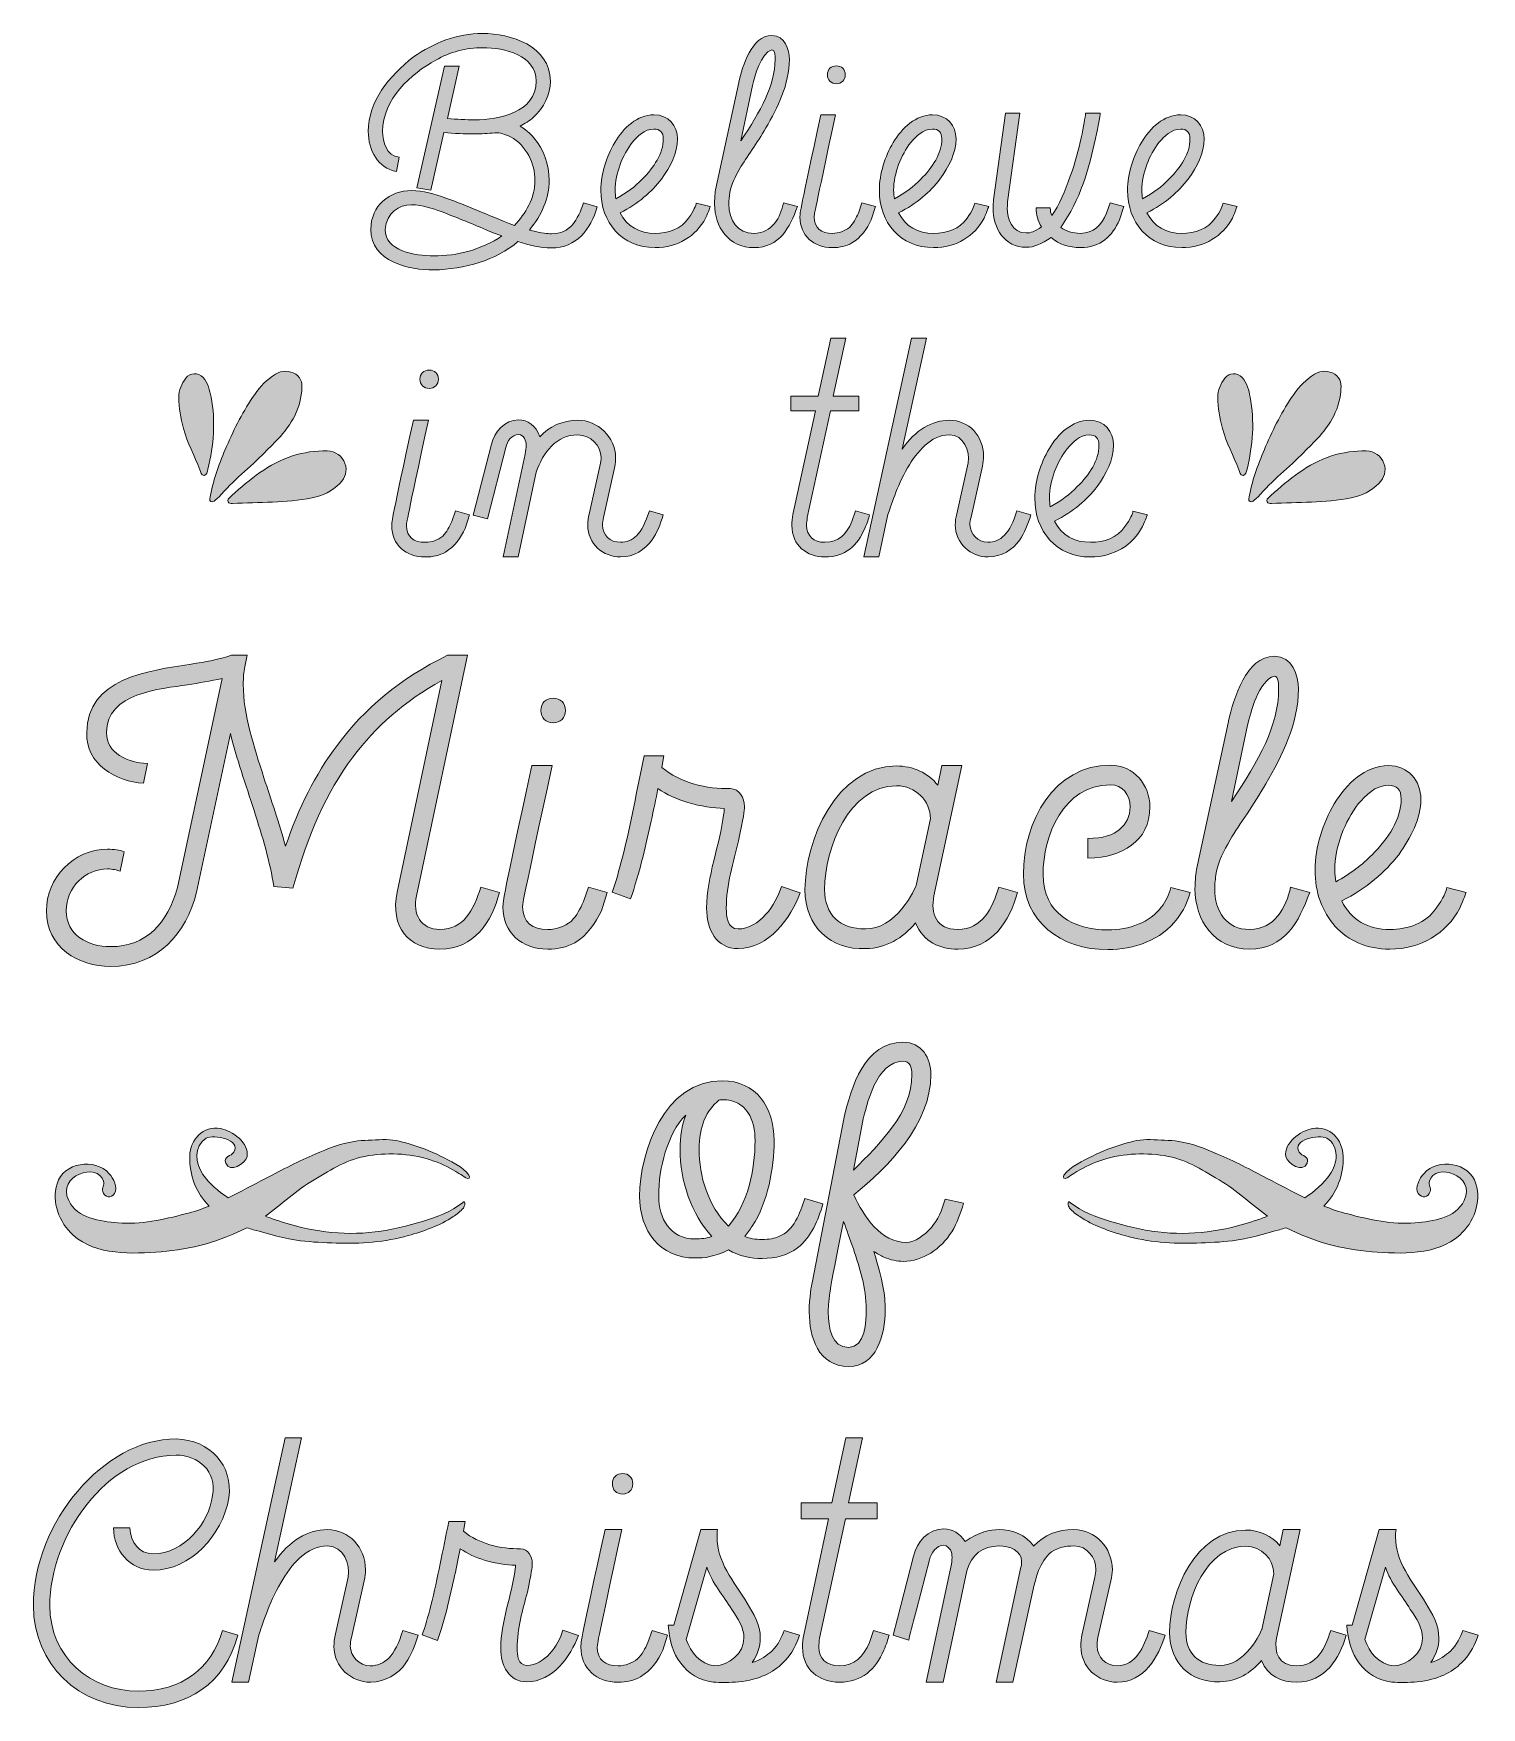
# Model space of a CAD drawing. Header units: inches. Extents: x 1.3 to 12.9, y -15.7 to -2.3.
import ezdxf

# ---------------------------------------------------------------- set-up
doc = ezdxf.new("R2010")
doc.units = ezdxf.units.IN
doc.header["$MEASUREMENT"] = 0
doc.layers.add('Layer 1', color=7, linetype='Continuous')

# ---------------------------------------------------------------- blocks, each defined once
blk = doc.blocks.new('block 2')
at = {"layer": 'Layer 1', "lineweight": 0}
for points, knots in [([(4.183, -3.434), (4.183, -3.434), (4.206, -3.32), (4.206, -3.32), (4.101, -3.311), (4.072, -3.194), (4.072, -3.115), (4.072, -2.858), (4.3, -2.65), (4.497, -2.545), (4.611, -2.479), (4.739, -2.445), (4.873, -2.445), (5.049, -2.445), (5.3, -2.505), (5.3, -2.713), (5.3, -2.964), (5.001, -3.021), (4.81, -3.021), (4.739, -3.021), (4.665, -3.018), (4.591, -3.012), (4.591, -3.012), (4.685, -2.593), (4.685, -2.593), (4.685, -2.593), (4.568, -2.593), (4.568, -2.593), (4.568, -2.593), (4.346, -3.565), (4.346, -3.565), (4.346, -3.565), (4.457, -3.584), (4.457, -3.584), (4.457, -3.584), (4.562, -3.123), (4.562, -3.123), (4.645, -3.132), (4.727, -3.134), (4.81, -3.134), (4.864, -3.134), (4.915, -3.129), (4.969, -3.126), (5.015, -3.123), (5.052, -3.137), (5.095, -3.157), (5.223, -3.226), (5.291, -3.374), (5.291, -3.505), (5.291, -3.65), (5.214, -3.772), (5.126, -3.866), (4.901, -3.778), (4.747, -3.707), (4.579, -3.647), (4.485, -3.616), (4.397, -3.587), (4.303, -3.587), (4.129, -3.587), (3.978, -3.707), (3.978, -3.898), (3.978, -4.157), (4.286, -4.222), (4.48, -4.222), (4.733, -4.214), (4.975, -4.146), (5.155, -3.995), (5.246, -4.026), (5.331, -4.046), (5.422, -4.046), (5.622, -4.046), (5.741, -3.895), (5.787, -3.718), (5.787, -3.718), (5.679, -3.684), (5.679, -3.684), (5.633, -3.824), (5.573, -3.932), (5.422, -3.932), (5.391, -3.932), (5.357, -3.929), (5.246, -3.903), (5.345, -3.781), (5.405, -3.65), (5.405, -3.505), (5.405, -3.379), (5.36, -3.257), (5.283, -3.166), (5.251, -3.129), (5.214, -3.097), (5.172, -3.072), (5.209, -3.052), (5.246, -3.029), (5.28, -3.001), (5.362, -2.924), (5.414, -2.818), (5.414, -2.713), (5.414, -2.428), (5.089, -2.331), (4.873, -2.331), (4.668, -2.331), (4.477, -2.408), (4.32, -2.519), (4.121, -2.673), (3.958, -2.872), (3.958, -3.115), (3.958, -3.263), (4.035, -3.411), (4.183, -3.434)], [0, 0, 0, 0, 1, 1, 1, 2, 2, 2, 3, 3, 3, 4, 4, 4, 5, 5, 5, 6, 6, 6, 7, 7, 7, 8, 8, 8, 9, 9, 9, 10, 10, 10, 11, 11, 11, 12, 12, 12, 13, 13, 13, 14, 14, 14, 15, 15, 15, 16, 16, 16, 17, 17, 17, 18, 18, 18, 19, 19, 19, 20, 20, 20, 21, 21, 21, 22, 22, 22, 23, 23, 23, 24, 24, 24, 25, 25, 25, 26, 26, 26, 27, 27, 27, 28, 28, 28, 29, 29, 29, 30, 30, 30, 31, 31, 31, 32, 32, 32, 33, 33, 33, 34, 34, 34, 35, 35, 35, 36, 36, 36, 36]), ([(4.48, -4.109), (4.334, -4.109), (4.092, -4.071), (4.092, -3.898), (4.104, -3.761), (4.203, -3.701), (4.303, -3.701), (4.394, -3.701), (4.471, -3.73), (4.542, -3.755), (4.653, -3.798), (4.773, -3.846), (4.901, -3.901), (4.944, -3.921), (4.984, -3.935), (5.026, -3.949), (4.864, -4.06), (4.67, -4.109), (4.48, -4.109)], [0, 0, 0, 0, 1, 1, 1, 2, 2, 2, 3, 3, 3, 4, 4, 4, 5, 5, 5, 6, 6, 6, 6])]:
    blk.add_open_spline(points, degree=3, knots=knots, dxfattribs=at)
blk = doc.blocks.new('block 3')
at = {"layer": 'Layer 1', "lineweight": 0}
for points, knots in [([(6.251, -4.043), (6.433, -4.043), (6.579, -3.952), (6.655, -3.807), (6.681, -3.752), (6.69, -3.718), (6.692, -3.715), (6.692, -3.715), (6.581, -3.687), (6.581, -3.687), (6.579, -3.701), (6.561, -3.752), (6.519, -3.807), (6.462, -3.895), (6.354, -3.929), (6.251, -3.929), (6.129, -3.929), (6.026, -3.875), (5.972, -3.764), (6.117, -3.693), (6.225, -3.596), (6.302, -3.496), (6.373, -3.396), (6.43, -3.288), (6.43, -3.174), (6.43, -3.069), (6.359, -2.981), (6.242, -2.981), (6.109, -2.981), (5.998, -3.086), (5.929, -3.203), (5.864, -3.314), (5.818, -3.451), (5.818, -3.584), (5.818, -3.715), (5.858, -3.824), (5.935, -3.912), (6.012, -3.995), (6.117, -4.043), (6.251, -4.043)], [0, 0, 0, 0, 1, 1, 1, 2, 2, 2, 3, 3, 3, 4, 4, 4, 5, 5, 5, 6, 6, 6, 7, 7, 7, 8, 8, 8, 9, 9, 9, 10, 10, 10, 11, 11, 11, 12, 12, 12, 13, 13, 13, 13]), ([(6.069, -3.203), (6.111, -3.154), (6.166, -3.095), (6.242, -3.095), (6.291, -3.095), (6.317, -3.12), (6.317, -3.174), (6.317, -3.291), (6.242, -3.402), (6.148, -3.496), (6.092, -3.553), (6.026, -3.607), (5.938, -3.653), (5.935, -3.633), (5.932, -3.61), (5.932, -3.584), (5.932, -3.448), (5.992, -3.302), (6.069, -3.203)], [0, 0, 0, 0, 1, 1, 1, 2, 2, 2, 3, 3, 3, 4, 4, 4, 5, 5, 5, 6, 6, 6, 6])]:
    blk.add_open_spline(points, degree=3, knots=knots, dxfattribs=at)
blk = doc.blocks.new('block 4')
at = {"layer": 'Layer 1', "lineweight": 0}
for points, knots in [([(7.043, -4.043), (7.245, -4.043), (7.328, -3.886), (7.39, -3.715), (7.39, -3.715), (7.279, -3.684), (7.279, -3.684), (7.256, -3.801), (7.185, -3.929), (7.043, -3.929), (6.909, -3.929), (6.841, -3.827), (6.841, -3.693), (6.841, -3.667), (6.843, -3.636), (6.849, -3.602), (6.863, -3.533), (6.892, -3.476), (6.929, -3.411), (6.986, -3.317), (7.066, -3.209), (7.137, -3.086), (7.231, -2.927), (7.325, -2.736), (7.325, -2.539), (7.325, -2.457), (7.291, -2.348), (7.185, -2.348), (7.02, -2.348), (6.952, -2.593), (6.92, -2.721), (6.92, -2.721), (6.92, -2.724), (6.92, -2.724), (6.92, -2.724), (6.735, -3.582), (6.735, -3.582), (6.729, -3.621), (6.727, -3.659), (6.727, -3.693), (6.727, -3.878), (6.838, -4.043), (7.043, -4.043)], [0, 0, 0, 0, 1, 1, 1, 2, 2, 2, 3, 3, 3, 4, 4, 4, 5, 5, 5, 6, 6, 6, 7, 7, 7, 8, 8, 8, 9, 9, 9, 10, 10, 10, 11, 11, 11, 12, 12, 12, 13, 13, 13, 14, 14, 14, 14]), ([(7.031, -2.747), (7.046, -2.679), (7.097, -2.485), (7.185, -2.462), (7.211, -2.462), (7.211, -2.516), (7.211, -2.539), (7.211, -2.747), (7.097, -2.949), (6.937, -3.189), (6.937, -3.189), (7.031, -2.747), (7.031, -2.747)], [0, 0, 0, 0, 1, 1, 1, 2, 2, 2, 3, 3, 3, 4, 4, 4, 4])]:
    blk.add_open_spline(points, degree=3, knots=knots, dxfattribs=at)
blk = doc.blocks.new('block 5')
at = {"layer": 'Layer 1', "lineweight": 0}
for points, knots in [([(8.478, -4.043), (8.66, -4.043), (8.806, -3.952), (8.883, -3.807), (8.908, -3.752), (8.917, -3.718), (8.92, -3.715), (8.92, -3.715), (8.808, -3.687), (8.808, -3.687), (8.806, -3.701), (8.789, -3.752), (8.746, -3.807), (8.689, -3.895), (8.581, -3.929), (8.478, -3.929), (8.356, -3.929), (8.253, -3.875), (8.199, -3.764), (8.344, -3.693), (8.452, -3.596), (8.529, -3.496), (8.601, -3.396), (8.658, -3.288), (8.658, -3.174), (8.658, -3.069), (8.586, -2.981), (8.47, -2.981), (8.336, -2.981), (8.225, -3.086), (8.156, -3.203), (8.091, -3.314), (8.045, -3.451), (8.045, -3.584), (8.045, -3.715), (8.085, -3.824), (8.162, -3.912), (8.239, -3.995), (8.344, -4.043), (8.478, -4.043)], [0, 0, 0, 0, 1, 1, 1, 2, 2, 2, 3, 3, 3, 4, 4, 4, 5, 5, 5, 6, 6, 6, 7, 7, 7, 8, 8, 8, 9, 9, 9, 10, 10, 10, 11, 11, 11, 12, 12, 12, 13, 13, 13, 13]), ([(8.296, -3.203), (8.339, -3.154), (8.393, -3.095), (8.47, -3.095), (8.518, -3.095), (8.544, -3.12), (8.544, -3.174), (8.544, -3.291), (8.47, -3.402), (8.376, -3.496), (8.319, -3.553), (8.253, -3.607), (8.165, -3.653), (8.162, -3.633), (8.159, -3.61), (8.159, -3.584), (8.159, -3.448), (8.219, -3.302), (8.296, -3.203)], [0, 0, 0, 0, 1, 1, 1, 2, 2, 2, 3, 3, 3, 4, 4, 4, 5, 5, 5, 6, 6, 6, 6])]:
    blk.add_open_spline(points, degree=3, knots=knots, dxfattribs=at)
blk = doc.blocks.new('block 6')
at = {"layer": 'Layer 1', "lineweight": 0}
for points, knots in [([(10.463, -4.043), (10.645, -4.043), (10.791, -3.952), (10.868, -3.807), (10.893, -3.752), (10.902, -3.718), (10.905, -3.715), (10.905, -3.715), (10.793, -3.687), (10.793, -3.687), (10.791, -3.701), (10.774, -3.752), (10.731, -3.807), (10.674, -3.895), (10.566, -3.929), (10.463, -3.929), (10.341, -3.929), (10.238, -3.875), (10.184, -3.764), (10.329, -3.693), (10.437, -3.596), (10.514, -3.496), (10.586, -3.396), (10.643, -3.288), (10.643, -3.174), (10.643, -3.069), (10.571, -2.981), (10.455, -2.981), (10.321, -2.981), (10.21, -3.086), (10.141, -3.203), (10.076, -3.314), (10.03, -3.451), (10.03, -3.584), (10.03, -3.715), (10.07, -3.824), (10.147, -3.912), (10.224, -3.995), (10.329, -4.043), (10.463, -4.043)], [0, 0, 0, 0, 1, 1, 1, 2, 2, 2, 3, 3, 3, 4, 4, 4, 5, 5, 5, 6, 6, 6, 7, 7, 7, 8, 8, 8, 9, 9, 9, 10, 10, 10, 11, 11, 11, 12, 12, 12, 13, 13, 13, 13]), ([(10.281, -3.203), (10.324, -3.154), (10.378, -3.095), (10.455, -3.095), (10.503, -3.095), (10.529, -3.12), (10.529, -3.174), (10.529, -3.291), (10.455, -3.402), (10.361, -3.496), (10.304, -3.553), (10.238, -3.607), (10.15, -3.653), (10.147, -3.633), (10.144, -3.61), (10.144, -3.584), (10.144, -3.448), (10.204, -3.302), (10.281, -3.203)], [0, 0, 0, 0, 1, 1, 1, 2, 2, 2, 3, 3, 3, 4, 4, 4, 5, 5, 5, 6, 6, 6, 6])]:
    blk.add_open_spline(points, degree=3, knots=knots, dxfattribs=at)
blk = doc.blocks.new('block 7')
at = {"layer": 'Layer 1', "lineweight": 0}
for points, knots in [([(9.733, -6.399), (9.607, -6.399), (9.502, -6.343), (9.446, -6.229), (9.596, -6.156), (9.707, -6.056), (9.786, -5.954), (9.859, -5.851), (9.918, -5.74), (9.918, -5.623), (9.918, -5.514), (9.845, -5.423), (9.725, -5.423), (9.587, -5.423), (9.473, -5.532), (9.402, -5.652), (9.335, -5.766), (9.288, -5.907), (9.288, -6.044), (9.288, -6.179), (9.329, -6.291), (9.408, -6.381), (9.487, -6.466), (9.596, -6.516), (9.733, -6.516), (9.921, -6.516), (10.07, -6.422), (10.149, -6.273), (10.176, -6.217), (10.185, -6.182), (10.188, -6.179), (10.188, -6.179), (10.073, -6.15), (10.073, -6.15), (10.07, -6.165), (10.053, -6.217), (10.009, -6.273), (9.95, -6.364), (9.839, -6.399), (9.733, -6.399)], [0, 0, 0, 0, 1, 1, 1, 2, 2, 2, 3, 3, 3, 4, 4, 4, 5, 5, 5, 6, 6, 6, 7, 7, 7, 8, 8, 8, 9, 9, 9, 10, 10, 10, 11, 11, 11, 12, 12, 12, 13, 13, 13, 13]), ([(9.411, -6.115), (9.408, -6.094), (9.405, -6.071), (9.405, -6.044), (9.405, -5.904), (9.467, -5.754), (9.546, -5.652), (9.59, -5.602), (9.645, -5.54), (9.725, -5.54), (9.774, -5.54), (9.801, -5.567), (9.801, -5.623), (9.801, -5.743), (9.725, -5.857), (9.628, -5.954), (9.569, -6.012), (9.502, -6.068), (9.411, -6.115)], [0, 0, 0, 0, 1, 1, 1, 2, 2, 2, 3, 3, 3, 4, 4, 4, 5, 5, 5, 6, 6, 6, 6])]:
    blk.add_open_spline(points, degree=3, knots=knots, dxfattribs=at)
blk = doc.blocks.new('block 8')
at = {"layer": 'Layer 1', "lineweight": 0}
for points, knots in [([(9.15, -9.198), (9.15, -9.198), (9, -9.155), (9, -9.155), (8.949, -9.324), (8.87, -9.494), (8.67, -9.494), (8.5, -9.494), (8.453, -9.364), (8.481, -9.226), (8.481, -9.226), (8.705, -8.184), (8.705, -8.184), (8.705, -8.184), (8.544, -8.184), (8.544, -8.184), (8.544, -8.184), (8.512, -8.341), (8.512, -8.341), (8.438, -8.243), (8.312, -8.187), (8.182, -8.187), (7.698, -8.187), (7.45, -8.785), (7.45, -9.175), (7.45, -9.47), (7.655, -9.659), (7.934, -9.647), (8.103, -9.643), (8.229, -9.564), (8.335, -9.442), (8.398, -9.596), (8.528, -9.651), (8.674, -9.651), (8.949, -9.651), (9.087, -9.423), (9.15, -9.198)], [0, 0, 0, 0, 1, 1, 1, 2, 2, 2, 3, 3, 3, 4, 4, 4, 5, 5, 5, 6, 6, 6, 7, 7, 7, 8, 8, 8, 9, 9, 9, 10, 10, 10, 11, 11, 11, 12, 12, 12, 12]), ([(8.339, -9.143), (8.335, -9.147), (8.3, -9.238), (8.225, -9.328), (8.146, -9.423), (8.048, -9.49), (7.934, -9.49), (7.729, -9.49), (7.607, -9.375), (7.607, -9.175), (7.607, -8.844), (7.804, -8.345), (8.182, -8.345), (8.335, -8.345), (8.453, -8.467), (8.453, -8.608), (8.453, -8.608), (8.339, -9.143), (8.339, -9.143)], [0, 0, 0, 0, 1, 1, 1, 2, 2, 2, 3, 3, 3, 4, 4, 4, 5, 5, 5, 6, 6, 6, 6])]:
    blk.add_open_spline(points, degree=3, knots=knots, dxfattribs=at)
blk = doc.blocks.new('block 9')
at = {"layer": 'Layer 1', "lineweight": 0}
for points, knots in [([(10.849, -8.778), (10.927, -8.648), (11.038, -8.498), (11.136, -8.329), (11.266, -8.109), (11.396, -7.845), (11.396, -7.574), (11.396, -7.46), (11.348, -7.31), (11.203, -7.31), (10.975, -7.31), (10.88, -7.649), (10.837, -7.826), (10.837, -7.826), (10.837, -7.83), (10.837, -7.83), (10.837, -7.83), (10.581, -9.014), (10.581, -9.014), (10.573, -9.069), (10.569, -9.12), (10.569, -9.167), (10.569, -9.423), (10.723, -9.651), (11.006, -9.651), (11.285, -9.651), (11.4, -9.434), (11.486, -9.198), (11.486, -9.198), (11.333, -9.155), (11.333, -9.155), (11.301, -9.316), (11.203, -9.494), (11.006, -9.494), (10.821, -9.494), (10.727, -9.352), (10.727, -9.167), (10.727, -9.132), (10.731, -9.088), (10.739, -9.041), (10.758, -8.947), (10.798, -8.868), (10.849, -8.778)], [0, 0, 0, 0, 1, 1, 1, 2, 2, 2, 3, 3, 3, 4, 4, 4, 5, 5, 5, 6, 6, 6, 7, 7, 7, 8, 8, 8, 9, 9, 9, 10, 10, 10, 11, 11, 11, 12, 12, 12, 13, 13, 13, 14, 14, 14, 14]), ([(10.99, -7.861), (11.01, -7.767), (11.081, -7.499), (11.203, -7.468), (11.238, -7.468), (11.238, -7.542), (11.238, -7.574), (11.238, -7.861), (11.081, -8.14), (10.861, -8.471), (10.861, -8.471), (10.99, -7.861), (10.99, -7.861)], [0, 0, 0, 0, 1, 1, 1, 2, 2, 2, 3, 3, 3, 4, 4, 4, 4])]:
    blk.add_open_spline(points, degree=3, knots=knots, dxfattribs=at)
blk = doc.blocks.new('block 10')
at = {"layer": 'Layer 1', "lineweight": 0}
for points, knots in [([(11.683, -8.49), (11.592, -8.644), (11.529, -8.833), (11.529, -9.018), (11.529, -9.198), (11.584, -9.348), (11.691, -9.47), (11.797, -9.584), (11.942, -9.651), (12.127, -9.651), (12.379, -9.651), (12.58, -9.525), (12.686, -9.324), (12.721, -9.25), (12.733, -9.202), (12.737, -9.198), (12.737, -9.198), (12.583, -9.159), (12.583, -9.159), (12.58, -9.179), (12.556, -9.25), (12.497, -9.324), (12.418, -9.446), (12.269, -9.494), (12.127, -9.494), (11.958, -9.494), (11.816, -9.419), (11.742, -9.265), (11.942, -9.167), (12.092, -9.033), (12.198, -8.896), (12.296, -8.758), (12.375, -8.608), (12.375, -8.451), (12.375, -8.305), (12.277, -8.184), (12.115, -8.184), (11.93, -8.184), (11.777, -8.329), (11.683, -8.49)], [0, 0, 0, 0, 1, 1, 1, 2, 2, 2, 3, 3, 3, 4, 4, 4, 5, 5, 5, 6, 6, 6, 7, 7, 7, 8, 8, 8, 9, 9, 9, 10, 10, 10, 11, 11, 11, 12, 12, 12, 13, 13, 13, 13]), ([(12.115, -8.341), (12.182, -8.341), (12.218, -8.376), (12.218, -8.451), (12.218, -8.612), (12.115, -8.766), (11.986, -8.896), (11.907, -8.974), (11.816, -9.049), (11.694, -9.112), (11.691, -9.084), (11.687, -9.053), (11.687, -9.018), (11.687, -8.829), (11.769, -8.628), (11.875, -8.49), (11.934, -8.424), (12.009, -8.341), (12.115, -8.341)], [0, 0, 0, 0, 1, 1, 1, 2, 2, 2, 3, 3, 3, 4, 4, 4, 5, 5, 5, 6, 6, 6, 6])]:
    blk.add_open_spline(points, degree=3, knots=knots, dxfattribs=at)
blk = doc.blocks.new('block 11')
at = {"layer": 'Layer 1', "lineweight": 0}
for points, knots in [([(7.185, -15.262), (7.145, -15.298), (7.103, -15.331), (7.028, -15.354), (7.07, -15.292), (7.093, -15.226), (7.093, -15.158), (7.093, -15.05), (7.037, -14.962), (6.988, -14.88), (6.936, -14.792), (6.874, -14.71), (6.825, -14.622), (6.776, -14.533), (6.747, -14.445), (6.747, -14.353), (6.747, -14.331), (6.747, -14.314), (6.75, -14.291), (6.75, -14.291), (6.616, -14.291), (6.616, -14.291), (6.616, -14.291), (6.4, -15.056), (6.4, -15.056), (6.4, -15.056), (6.357, -15.056), (6.357, -15.056), (6.367, -15.285), (6.491, -15.485), (6.717, -15.511), (6.747, -15.511), (6.776, -15.514), (6.812, -15.514), (6.851, -15.514), (6.884, -15.511), (6.92, -15.508), (7.087, -15.491), (7.198, -15.432), (7.273, -15.357), (7.351, -15.282), (7.384, -15.2), (7.407, -15.135), (7.407, -15.135), (7.283, -15.099), (7.283, -15.099), (7.266, -15.151), (7.237, -15.21), (7.185, -15.262)], [0, 0, 0, 0, 1, 1, 1, 2, 2, 2, 3, 3, 3, 4, 4, 4, 5, 5, 5, 6, 6, 6, 7, 7, 7, 8, 8, 8, 9, 9, 9, 10, 10, 10, 11, 11, 11, 12, 12, 12, 13, 13, 13, 14, 14, 14, 15, 15, 15, 16, 16, 16, 16]), ([(6.73, -15.38), (6.609, -15.367), (6.537, -15.272), (6.501, -15.171), (6.501, -15.171), (6.665, -14.592), (6.665, -14.592), (6.707, -14.72), (6.799, -14.821), (6.864, -14.929), (6.913, -14.998), (6.962, -15.076), (6.962, -15.158), (6.962, -15.279), (6.841, -15.38), (6.73, -15.38)], [0, 0, 0, 0, 1, 1, 1, 2, 2, 2, 3, 3, 3, 4, 4, 4, 5, 5, 5, 5])]:
    blk.add_open_spline(points, degree=3, knots=knots, dxfattribs=at)
blk = doc.blocks.new('block 12')
at = {"layer": 'Layer 1', "lineweight": 0}
for points, knots in [([(11.379, -15.38), (11.238, -15.38), (11.199, -15.272), (11.222, -15.158), (11.222, -15.158), (11.409, -14.291), (11.409, -14.291), (11.409, -14.291), (11.274, -14.291), (11.274, -14.291), (11.274, -14.291), (11.248, -14.422), (11.248, -14.422), (11.186, -14.34), (11.082, -14.295), (10.974, -14.295), (10.572, -14.295), (10.366, -14.792), (10.366, -15.115), (10.366, -15.36), (10.536, -15.517), (10.768, -15.508), (10.908, -15.504), (11.013, -15.439), (11.101, -15.338), (11.153, -15.465), (11.261, -15.511), (11.382, -15.511), (11.611, -15.511), (11.726, -15.321), (11.778, -15.135), (11.778, -15.135), (11.654, -15.099), (11.654, -15.099), (11.611, -15.239), (11.546, -15.38), (11.379, -15.38)], [0, 0, 0, 0, 1, 1, 1, 2, 2, 2, 3, 3, 3, 4, 4, 4, 5, 5, 5, 6, 6, 6, 7, 7, 7, 8, 8, 8, 9, 9, 9, 10, 10, 10, 11, 11, 11, 12, 12, 12, 12]), ([(11.104, -15.089), (11.101, -15.092), (11.072, -15.168), (11.01, -15.243), (10.944, -15.321), (10.863, -15.377), (10.768, -15.377), (10.598, -15.377), (10.496, -15.282), (10.496, -15.115), (10.496, -14.841), (10.66, -14.425), (10.974, -14.425), (11.101, -14.425), (11.199, -14.527), (11.199, -14.644), (11.199, -14.644), (11.104, -15.089), (11.104, -15.089)], [0, 0, 0, 0, 1, 1, 1, 2, 2, 2, 3, 3, 3, 4, 4, 4, 5, 5, 5, 6, 6, 6, 6])]:
    blk.add_open_spline(points, degree=3, knots=knots, dxfattribs=at)
blk = doc.blocks.new('block 13')
at = {"layer": 'Layer 1', "lineweight": 0}
for points, knots in [([(12.71, -15.099), (12.693, -15.151), (12.664, -15.21), (12.612, -15.262), (12.572, -15.298), (12.53, -15.331), (12.455, -15.354), (12.497, -15.292), (12.52, -15.226), (12.52, -15.158), (12.52, -15.05), (12.464, -14.962), (12.415, -14.88), (12.363, -14.792), (12.301, -14.71), (12.252, -14.622), (12.203, -14.533), (12.173, -14.445), (12.173, -14.353), (12.173, -14.331), (12.173, -14.314), (12.177, -14.291), (12.177, -14.291), (12.043, -14.291), (12.043, -14.291), (12.043, -14.291), (11.827, -15.056), (11.827, -15.056), (11.827, -15.056), (11.784, -15.056), (11.784, -15.056), (11.794, -15.285), (11.918, -15.485), (12.144, -15.511), (12.173, -15.511), (12.203, -15.514), (12.239, -15.514), (12.278, -15.514), (12.311, -15.511), (12.347, -15.508), (12.513, -15.491), (12.625, -15.432), (12.7, -15.357), (12.778, -15.282), (12.811, -15.2), (12.834, -15.135), (12.834, -15.135), (12.71, -15.099), (12.71, -15.099)], [0, 0, 0, 0, 1, 1, 1, 2, 2, 2, 3, 3, 3, 4, 4, 4, 5, 5, 5, 6, 6, 6, 7, 7, 7, 8, 8, 8, 9, 9, 9, 10, 10, 10, 11, 11, 11, 12, 12, 12, 13, 13, 13, 14, 14, 14, 15, 15, 15, 16, 16, 16, 16]), ([(12.157, -15.38), (12.036, -15.367), (11.964, -15.272), (11.928, -15.171), (11.928, -15.171), (12.092, -14.592), (12.092, -14.592), (12.134, -14.72), (12.226, -14.821), (12.291, -14.929), (12.34, -14.998), (12.389, -15.076), (12.389, -15.158), (12.389, -15.279), (12.268, -15.38), (12.157, -15.38)], [0, 0, 0, 0, 1, 1, 1, 2, 2, 2, 3, 3, 3, 4, 4, 4, 5, 5, 5, 5])]:
    blk.add_open_spline(points, degree=3, knots=knots, dxfattribs=at)
blk = doc.blocks.new('block 14')
at = {"layer": 'Layer 1', "lineweight": 0}
for points, knots in [([(6.572, -12.12), (6.648, -12.12), (6.721, -12.113), (6.838, -12.056), (6.926, -12.105), (7.017, -12.124), (7.108, -12.124), (7.214, -12.124), (7.317, -12.097), (7.389, -12.04), (7.507, -11.945), (7.553, -11.82), (7.594, -11.687), (7.594, -11.687), (7.45, -11.645), (7.45, -11.645), (7.408, -11.763), (7.363, -11.9), (7.241, -11.949), (7.207, -11.964), (7.161, -11.972), (7.108, -11.972), (7.051, -11.972), (7.006, -11.964), (6.968, -11.949), (6.987, -11.923), (7.009, -11.896), (7.028, -11.866), (7.154, -11.672), (7.203, -11.406), (7.203, -11.182), (7.203, -10.912), (7.059, -10.703), (6.789, -10.703), (6.322, -10.703), (6.128, -11.273), (6.128, -11.626), (6.128, -11.904), (6.287, -12.12), (6.572, -12.12)], [0, 0, 0, 0, 1, 1, 1, 2, 2, 2, 3, 3, 3, 4, 4, 4, 5, 5, 5, 6, 6, 6, 7, 7, 7, 8, 8, 8, 9, 9, 9, 10, 10, 10, 11, 11, 11, 12, 12, 12, 13, 13, 13, 13]), ([(6.645, -11.015), (6.675, -10.95), (6.713, -10.897), (6.762, -10.859), (6.77, -10.855), (6.778, -10.855), (6.789, -10.855), (6.987, -10.855), (7.051, -11.018), (7.051, -11.182), (7.051, -11.414), (6.994, -11.687), (6.838, -11.866), (6.675, -11.702), (6.603, -11.467), (6.603, -11.25), (6.603, -11.163), (6.618, -11.083), (6.645, -11.015)], [0, 0, 0, 0, 1, 1, 1, 2, 2, 2, 3, 3, 3, 4, 4, 4, 5, 5, 5, 6, 6, 6, 6]), ([(6.496, -10.977), (6.466, -11.06), (6.451, -11.151), (6.451, -11.25), (6.451, -11.509), (6.542, -11.767), (6.705, -11.949), (6.664, -11.961), (6.618, -11.968), (6.572, -11.968), (6.371, -11.968), (6.28, -11.801), (6.28, -11.626), (6.28, -11.398), (6.348, -11.132), (6.496, -10.977)], [0, 0, 0, 0, 1, 1, 1, 2, 2, 2, 3, 3, 3, 4, 4, 4, 5, 5, 5, 5])]:
    blk.add_open_spline(points, degree=3, knots=knots, dxfattribs=at)
blk = doc.blocks.new('block 15')
at = {"layer": 'Layer 1', "lineweight": 0}
for points, knots in [([(8.236, -12.147), (8.392, -12.147), (8.537, -12.048), (8.624, -11.911), (8.67, -11.839), (8.692, -11.763), (8.719, -11.683), (8.719, -11.683), (8.571, -11.649), (8.571, -11.649), (8.548, -11.74), (8.51, -11.816), (8.461, -11.877), (8.404, -11.938), (8.331, -11.995), (8.259, -11.995), (8.058, -11.995), (7.921, -11.793), (7.841, -11.615), (8.111, -11.395), (8.457, -11.053), (8.457, -10.654), (8.457, -10.521), (8.385, -10.395), (8.233, -10.395), (7.933, -10.395), (7.815, -10.749), (7.762, -11.007), (7.762, -11.007), (7.507, -12.318), (7.507, -12.318), (7.503, -12.333), (7.484, -12.432), (7.484, -12.553), (7.484, -12.751), (7.556, -12.987), (7.8, -12.987), (8.02, -12.987), (8.092, -12.74), (8.092, -12.534), (8.092, -12.417), (8.073, -12.306), (8.001, -12.067), (8.028, -12.086), (8.054, -12.101), (8.081, -12.113), (8.134, -12.135), (8.187, -12.147), (8.236, -12.147)], [0, 0, 0, 0, 1, 1, 1, 2, 2, 2, 3, 3, 3, 4, 4, 4, 5, 5, 5, 6, 6, 6, 7, 7, 7, 8, 8, 8, 9, 9, 9, 10, 10, 10, 11, 11, 11, 12, 12, 12, 13, 13, 13, 14, 14, 14, 15, 15, 15, 16, 16, 16, 16]), ([(7.91, -11.037), (7.94, -10.897), (8.024, -10.547), (8.233, -10.547), (8.29, -10.547), (8.305, -10.597), (8.305, -10.654), (8.305, -10.961), (8.05, -11.205), (7.838, -11.417), (7.838, -11.417), (7.91, -11.037), (7.91, -11.037)], [0, 0, 0, 0, 1, 1, 1, 2, 2, 2, 3, 3, 3, 4, 4, 4, 4]), ([(7.8, -12.835), (7.663, -12.835), (7.636, -12.679), (7.636, -12.553), (7.636, -12.481), (7.636, -12.417), (7.758, -11.828), (7.784, -11.892), (7.807, -11.972), (7.838, -12.048), (7.887, -12.2), (7.94, -12.356), (7.94, -12.534), (7.94, -12.622), (7.933, -12.835), (7.8, -12.835)], [0, 0, 0, 0, 1, 1, 1, 2, 2, 2, 3, 3, 3, 4, 4, 4, 5, 5, 5, 5])]:
    blk.add_open_spline(points, degree=3, knots=knots, dxfattribs=at)

msp = doc.modelspace()

# ---------------------------------------------------------------- hatches: boundary and pattern name
at = {"layer": 'Layer 1', "true_color": 0xffffff}
h = msp.add_hatch(color=7, dxfattribs=at)
h.dxf.hatch_style = 2
edge = h.paths.add_edge_path()
edge.add_spline(control_points=[(4.183, -3.434), (4.183, -3.434), (4.206, -3.32), (4.206, -3.32), (4.101, -3.311), (4.072, -3.194), (4.072, -3.115), (4.072, -2.858), (4.3, -2.65), (4.497, -2.545), (4.611, -2.479), (4.739, -2.445), (4.873, -2.445), (5.049, -2.445), (5.3, -2.505), (5.3, -2.713), (5.3, -2.964), (5.001, -3.021), (4.81, -3.021), (4.739, -3.021), (4.665, -3.018), (4.591, -3.012), (4.591, -3.012), (4.685, -2.593), (4.685, -2.593), (4.685, -2.593), (4.568, -2.593), (4.568, -2.593), (4.568, -2.593), (4.346, -3.565), (4.346, -3.565), (4.346, -3.565), (4.457, -3.584), (4.457, -3.584), (4.457, -3.584), (4.562, -3.123), (4.562, -3.123), (4.645, -3.132), (4.727, -3.134), (4.81, -3.134), (4.864, -3.134), (4.915, -3.129), (4.969, -3.126), (5.015, -3.123), (5.052, -3.137), (5.095, -3.157), (5.223, -3.226), (5.291, -3.374), (5.291, -3.505), (5.291, -3.65), (5.214, -3.772), (5.126, -3.866), (4.901, -3.778), (4.747, -3.707), (4.579, -3.647), (4.485, -3.616), (4.397, -3.587), (4.303, -3.587), (4.129, -3.587), (3.978, -3.707), (3.978, -3.898), (3.978, -4.157), (4.286, -4.222), (4.48, -4.222), (4.733, -4.214), (4.975, -4.146), (5.155, -3.995), (5.246, -4.026), (5.331, -4.046), (5.422, -4.046), (5.622, -4.046), (5.741, -3.895), (5.787, -3.718), (5.787, -3.718), (5.679, -3.684), (5.679, -3.684), (5.633, -3.824), (5.573, -3.932), (5.422, -3.932), (5.391, -3.932), (5.357, -3.929), (5.246, -3.903), (5.345, -3.781), (5.405, -3.65), (5.405, -3.505), (5.405, -3.379), (5.36, -3.257), (5.283, -3.166), (5.251, -3.129), (5.214, -3.097), (5.172, -3.072), (5.209, -3.052), (5.246, -3.029), (5.28, -3.001), (5.362, -2.924), (5.414, -2.818), (5.414, -2.713), (5.414, -2.428), (5.089, -2.331), (4.873, -2.331), (4.668, -2.331), (4.477, -2.408), (4.32, -2.519), (4.121, -2.673), (3.958, -2.872), (3.958, -3.115), (3.958, -3.263), (4.035, -3.411), (4.183, -3.434)], knot_values=[0, 0, 0, 0, 1, 1, 1, 2, 2, 2, 3, 3, 3, 4, 4, 4, 5, 5, 5, 6, 6, 6, 7, 7, 7, 8, 8, 8, 9, 9, 9, 10, 10, 10, 11, 11, 11, 12, 12, 12, 13, 13, 13, 14, 14, 14, 15, 15, 15, 16, 16, 16, 17, 17, 17, 18, 18, 18, 19, 19, 19, 20, 20, 20, 21, 21, 21, 22, 22, 22, 23, 23, 23, 24, 24, 24, 25, 25, 25, 26, 26, 26, 27, 27, 27, 28, 28, 28, 29, 29, 29, 30, 30, 30, 31, 31, 31, 32, 32, 32, 33, 33, 33, 34, 34, 34, 35, 35, 35, 36, 36, 36, 36], degree=3, periodic=1)
edge = h.paths.add_edge_path()
edge.add_spline(control_points=[(4.48, -4.109), (4.334, -4.109), (4.092, -4.071), (4.092, -3.898), (4.104, -3.761), (4.203, -3.701), (4.303, -3.701), (4.394, -3.701), (4.471, -3.73), (4.542, -3.755), (4.653, -3.798), (4.773, -3.846), (4.901, -3.901), (4.944, -3.921), (4.984, -3.935), (5.026, -3.949), (4.864, -4.06), (4.67, -4.109), (4.48, -4.109)], knot_values=[0, 0, 0, 0, 1, 1, 1, 2, 2, 2, 3, 3, 3, 4, 4, 4, 5, 5, 5, 6, 6, 6, 6], degree=3, periodic=1)
edge = h.paths.add_edge_path()
edge.add_spline(control_points=[(6.251, -4.043), (6.433, -4.043), (6.579, -3.952), (6.655, -3.807), (6.681, -3.752), (6.69, -3.718), (6.692, -3.715), (6.692, -3.715), (6.581, -3.687), (6.581, -3.687), (6.579, -3.701), (6.561, -3.752), (6.519, -3.807), (6.462, -3.895), (6.354, -3.929), (6.251, -3.929), (6.129, -3.929), (6.026, -3.875), (5.972, -3.764), (6.117, -3.693), (6.225, -3.596), (6.302, -3.496), (6.373, -3.396), (6.43, -3.288), (6.43, -3.174), (6.43, -3.069), (6.359, -2.981), (6.242, -2.981), (6.109, -2.981), (5.998, -3.086), (5.929, -3.203), (5.864, -3.314), (5.818, -3.451), (5.818, -3.584), (5.818, -3.715), (5.858, -3.824), (5.935, -3.912), (6.012, -3.995), (6.117, -4.043), (6.251, -4.043)], knot_values=[0, 0, 0, 0, 1, 1, 1, 2, 2, 2, 3, 3, 3, 4, 4, 4, 5, 5, 5, 6, 6, 6, 7, 7, 7, 8, 8, 8, 9, 9, 9, 10, 10, 10, 11, 11, 11, 12, 12, 12, 13, 13, 13, 13], degree=3, periodic=1)
edge = h.paths.add_edge_path()
edge.add_spline(control_points=[(6.069, -3.203), (6.111, -3.154), (6.166, -3.095), (6.242, -3.095), (6.291, -3.095), (6.317, -3.12), (6.317, -3.174), (6.317, -3.291), (6.242, -3.402), (6.148, -3.496), (6.092, -3.553), (6.026, -3.607), (5.938, -3.653), (5.935, -3.633), (5.932, -3.61), (5.932, -3.584), (5.932, -3.448), (5.992, -3.302), (6.069, -3.203)], knot_values=[0, 0, 0, 0, 1, 1, 1, 2, 2, 2, 3, 3, 3, 4, 4, 4, 5, 5, 5, 6, 6, 6, 6], degree=3, periodic=1)
edge = h.paths.add_edge_path()
edge.add_spline(control_points=[(7.043, -4.043), (7.245, -4.043), (7.328, -3.886), (7.39, -3.715), (7.39, -3.715), (7.279, -3.684), (7.279, -3.684), (7.256, -3.801), (7.185, -3.929), (7.043, -3.929), (6.909, -3.929), (6.841, -3.827), (6.841, -3.693), (6.841, -3.667), (6.843, -3.636), (6.849, -3.602), (6.863, -3.533), (6.892, -3.476), (6.929, -3.411), (6.986, -3.317), (7.066, -3.209), (7.137, -3.086), (7.231, -2.927), (7.325, -2.736), (7.325, -2.539), (7.325, -2.457), (7.291, -2.348), (7.185, -2.348), (7.02, -2.348), (6.952, -2.593), (6.92, -2.721), (6.92, -2.721), (6.92, -2.724), (6.92, -2.724), (6.92, -2.724), (6.735, -3.582), (6.735, -3.582), (6.729, -3.621), (6.727, -3.659), (6.727, -3.693), (6.727, -3.878), (6.838, -4.043), (7.043, -4.043)], knot_values=[0, 0, 0, 0, 1, 1, 1, 2, 2, 2, 3, 3, 3, 4, 4, 4, 5, 5, 5, 6, 6, 6, 7, 7, 7, 8, 8, 8, 9, 9, 9, 10, 10, 10, 11, 11, 11, 12, 12, 12, 13, 13, 13, 14, 14, 14, 14], degree=3, periodic=1)
edge = h.paths.add_edge_path()
edge.add_spline(control_points=[(7.031, -2.747), (7.046, -2.679), (7.097, -2.485), (7.185, -2.462), (7.211, -2.462), (7.211, -2.516), (7.211, -2.539), (7.211, -2.747), (7.097, -2.949), (6.937, -3.189), (6.937, -3.189), (7.031, -2.747), (7.031, -2.747)], knot_values=[0, 0, 0, 0, 1, 1, 1, 2, 2, 2, 3, 3, 3, 4, 4, 4, 4], degree=3, periodic=1)
edge = h.paths.add_edge_path()
edge.add_spline(control_points=[(7.629, -2.662), (7.629, -2.619), (7.658, -2.59), (7.701, -2.59), (7.743, -2.59), (7.772, -2.619), (7.772, -2.662), (7.772, -2.704), (7.743, -2.733), (7.701, -2.733), (7.658, -2.733), (7.629, -2.704), (7.629, -2.662)], knot_values=[0, 0, 0, 0, 1, 1, 1, 2, 2, 2, 3, 3, 3, 4, 4, 4, 4], degree=3, periodic=1)
edge = h.paths.add_edge_path()
edge.add_spline(control_points=[(7.41, -3.798), (7.41, -3.77), (7.41, -3.741), (7.578, -2.981), (7.578, -2.981), (7.695, -2.981), (7.695, -2.981), (7.527, -3.758), (7.524, -3.778), (7.524, -3.798), (7.524, -3.889), (7.581, -3.929), (7.669, -3.929), (7.726, -3.929), (7.763, -3.912), (7.806, -3.881), (7.837, -3.849), (7.857, -3.809), (7.877, -3.767), (7.877, -3.767), (7.906, -3.684), (7.906, -3.684), (7.906, -3.684), (8.014, -3.715), (8.014, -3.715), (8.014, -3.715), (7.98, -3.821), (7.98, -3.821), (7.948, -3.892), (7.897, -3.963), (7.826, -4.006), (7.78, -4.032), (7.729, -4.043), (7.669, -4.043), (7.518, -4.043), (7.41, -3.949), (7.41, -3.798)], knot_values=[0, 0, 0, 0, 1, 1, 1, 2, 2, 2, 3, 3, 3, 4, 4, 4, 5, 5, 5, 6, 6, 6, 7, 7, 7, 8, 8, 8, 9, 9, 9, 10, 10, 10, 11, 11, 11, 12, 12, 12, 12], degree=3, periodic=1)
edge = h.paths.add_edge_path()
edge.add_spline(control_points=[(8.478, -4.043), (8.66, -4.043), (8.806, -3.952), (8.883, -3.807), (8.908, -3.752), (8.917, -3.718), (8.92, -3.715), (8.92, -3.715), (8.808, -3.687), (8.808, -3.687), (8.806, -3.701), (8.789, -3.752), (8.746, -3.807), (8.689, -3.895), (8.581, -3.929), (8.478, -3.929), (8.356, -3.929), (8.253, -3.875), (8.199, -3.764), (8.344, -3.693), (8.452, -3.596), (8.529, -3.496), (8.601, -3.396), (8.658, -3.288), (8.658, -3.174), (8.658, -3.069), (8.586, -2.981), (8.47, -2.981), (8.336, -2.981), (8.225, -3.086), (8.156, -3.203), (8.091, -3.314), (8.045, -3.451), (8.045, -3.584), (8.045, -3.715), (8.085, -3.824), (8.162, -3.912), (8.239, -3.995), (8.344, -4.043), (8.478, -4.043)], knot_values=[0, 0, 0, 0, 1, 1, 1, 2, 2, 2, 3, 3, 3, 4, 4, 4, 5, 5, 5, 6, 6, 6, 7, 7, 7, 8, 8, 8, 9, 9, 9, 10, 10, 10, 11, 11, 11, 12, 12, 12, 13, 13, 13, 13], degree=3, periodic=1)
edge = h.paths.add_edge_path()
edge.add_spline(control_points=[(8.296, -3.203), (8.339, -3.154), (8.393, -3.095), (8.47, -3.095), (8.518, -3.095), (8.544, -3.12), (8.544, -3.174), (8.544, -3.291), (8.47, -3.402), (8.376, -3.496), (8.319, -3.553), (8.253, -3.607), (8.165, -3.653), (8.162, -3.633), (8.159, -3.61), (8.159, -3.584), (8.159, -3.448), (8.219, -3.302), (8.296, -3.203)], knot_values=[0, 0, 0, 0, 1, 1, 1, 2, 2, 2, 3, 3, 3, 4, 4, 4, 5, 5, 5, 6, 6, 6, 6], degree=3, periodic=1)
edge = h.paths.add_edge_path()
edge.add_spline(control_points=[(8.954, -3.724), (8.954, -3.704), (8.957, -3.684), (8.957, -3.661), (8.957, -3.661), (9.053, -2.969), (9.053, -2.969), (9.053, -2.969), (9.167, -2.969), (9.167, -2.969), (9.167, -2.969), (9.07, -3.676), (9.07, -3.676), (9.07, -3.696), (9.068, -3.71), (9.068, -3.724), (9.068, -3.815), (9.105, -3.926), (9.219, -3.926), (9.253, -3.926), (9.287, -3.915), (9.341, -3.878), (9.313, -3.832), (9.298, -3.781), (9.298, -3.724), (9.298, -3.724), (9.412, -3.724), (9.412, -3.724), (9.412, -3.75), (9.415, -3.77), (9.424, -3.787), (9.483, -3.704), (9.529, -3.59), (9.572, -3.473), (9.649, -3.26), (9.686, -3.035), (9.694, -2.969), (9.694, -2.969), (9.811, -2.969), (9.811, -2.969), (9.808, -2.989), (9.797, -3.069), (9.774, -3.171), (9.72, -3.411), (9.654, -3.661), (9.495, -3.881), (9.538, -3.912), (9.589, -3.929), (9.654, -3.929), (9.757, -3.929), (9.819, -3.866), (9.862, -3.767), (9.862, -3.767), (9.891, -3.684), (9.891, -3.684), (9.891, -3.684), (9.999, -3.715), (9.999, -3.715), (9.999, -3.715), (9.965, -3.821), (9.965, -3.821), (9.911, -3.949), (9.811, -4.043), (9.654, -4.043), (9.56, -4.043), (9.483, -4.017), (9.418, -3.963), (9.338, -4.017), (9.284, -4.04), (9.219, -4.04), (9.045, -4.04), (8.954, -3.892), (8.954, -3.724)], knot_values=[0, 0, 0, 0, 1, 1, 1, 2, 2, 2, 3, 3, 3, 4, 4, 4, 5, 5, 5, 6, 6, 6, 7, 7, 7, 8, 8, 8, 9, 9, 9, 10, 10, 10, 11, 11, 11, 12, 12, 12, 13, 13, 13, 14, 14, 14, 15, 15, 15, 16, 16, 16, 17, 17, 17, 18, 18, 18, 19, 19, 19, 20, 20, 20, 21, 21, 21, 22, 22, 22, 23, 23, 23, 24, 24, 24, 24], degree=3, periodic=1)
edge = h.paths.add_edge_path()
edge.add_spline(control_points=[(10.463, -4.043), (10.645, -4.043), (10.791, -3.952), (10.868, -3.807), (10.893, -3.752), (10.902, -3.718), (10.905, -3.715), (10.905, -3.715), (10.793, -3.687), (10.793, -3.687), (10.791, -3.701), (10.774, -3.752), (10.731, -3.807), (10.674, -3.895), (10.566, -3.929), (10.463, -3.929), (10.341, -3.929), (10.238, -3.875), (10.184, -3.764), (10.329, -3.693), (10.437, -3.596), (10.514, -3.496), (10.586, -3.396), (10.643, -3.288), (10.643, -3.174), (10.643, -3.069), (10.571, -2.981), (10.455, -2.981), (10.321, -2.981), (10.21, -3.086), (10.141, -3.203), (10.076, -3.314), (10.03, -3.451), (10.03, -3.584), (10.03, -3.715), (10.07, -3.824), (10.147, -3.912), (10.224, -3.995), (10.329, -4.043), (10.463, -4.043)], knot_values=[0, 0, 0, 0, 1, 1, 1, 2, 2, 2, 3, 3, 3, 4, 4, 4, 5, 5, 5, 6, 6, 6, 7, 7, 7, 8, 8, 8, 9, 9, 9, 10, 10, 10, 11, 11, 11, 12, 12, 12, 13, 13, 13, 13], degree=3, periodic=1)
edge = h.paths.add_edge_path()
edge.add_spline(control_points=[(10.281, -3.203), (10.324, -3.154), (10.378, -3.095), (10.455, -3.095), (10.503, -3.095), (10.529, -3.12), (10.529, -3.174), (10.529, -3.291), (10.455, -3.402), (10.361, -3.496), (10.304, -3.553), (10.238, -3.607), (10.15, -3.653), (10.147, -3.633), (10.144, -3.61), (10.144, -3.584), (10.144, -3.448), (10.204, -3.302), (10.281, -3.203)], knot_values=[0, 0, 0, 0, 1, 1, 1, 2, 2, 2, 3, 3, 3, 4, 4, 4, 5, 5, 5, 6, 6, 6, 6], degree=3, periodic=1)
edge = h.paths.add_edge_path()
edge.add_spline(control_points=[(4.445, -5.168), (4.401, -5.168), (4.371, -5.139), (4.371, -5.095), (4.371, -5.051), (4.401, -5.022), (4.445, -5.022), (4.489, -5.022), (4.518, -5.051), (4.518, -5.095), (4.518, -5.139), (4.489, -5.168), (4.445, -5.168)], knot_values=[0, 0, 0, 0, 1, 1, 1, 2, 2, 2, 3, 3, 3, 4, 4, 4, 4], degree=3, periodic=1)
edge = h.paths.add_edge_path()
edge.add_spline(control_points=[(4.319, -5.423), (4.319, -5.423), (4.439, -5.423), (4.439, -5.423), (4.266, -6.223), (4.263, -6.244), (4.263, -6.264), (4.263, -6.358), (4.322, -6.399), (4.412, -6.399), (4.471, -6.399), (4.509, -6.381), (4.553, -6.349), (4.585, -6.317), (4.606, -6.276), (4.626, -6.232), (4.626, -6.232), (4.656, -6.147), (4.656, -6.147), (4.656, -6.147), (4.767, -6.179), (4.767, -6.179), (4.767, -6.179), (4.732, -6.288), (4.732, -6.288), (4.7, -6.361), (4.647, -6.434), (4.574, -6.478), (4.527, -6.504), (4.474, -6.516), (4.412, -6.516), (4.257, -6.516), (4.146, -6.42), (4.146, -6.264), (4.146, -6.235), (4.146, -6.206), (4.319, -5.423)], knot_values=[0, 0, 0, 0, 1, 1, 1, 2, 2, 2, 3, 3, 3, 4, 4, 4, 5, 5, 5, 6, 6, 6, 7, 7, 7, 8, 8, 8, 9, 9, 9, 10, 10, 10, 11, 11, 11, 12, 12, 12, 12], degree=3, periodic=1)
edge = h.paths.add_edge_path()
edge.add_spline(control_points=[(5.974, -6.516), (5.836, -6.516), (5.713, -6.411), (5.713, -6.261), (5.713, -6.229), (5.716, -6.2), (5.725, -6.173), (5.725, -6.173), (5.816, -5.766), (5.816, -5.766), (5.816, -5.766), (5.816, -5.763), (5.816, -5.763), (5.819, -5.754), (5.819, -5.74), (5.819, -5.722), (5.819, -5.625), (5.737, -5.54), (5.634, -5.54), (5.461, -5.54), (5.356, -5.678), (5.3, -5.839), (5.3, -5.839), (5.157, -6.516), (5.157, -6.516), (5.157, -6.516), (5.036, -6.516), (5.036, -6.516), (5.036, -6.516), (5.212, -5.693), (5.212, -5.693), (5.218, -5.666), (5.221, -5.643), (5.221, -5.623), (5.221, -5.59), (5.204, -5.538), (5.16, -5.538), (5.104, -5.538), (5.069, -5.59), (5.057, -5.64), (5.057, -5.64), (4.91, -6.211), (4.91, -6.211), (4.91, -6.211), (4.796, -6.182), (4.796, -6.182), (4.796, -6.182), (4.943, -5.614), (4.943, -5.614), (4.966, -5.52), (5.045, -5.42), (5.16, -5.42), (5.233, -5.42), (5.297, -5.464), (5.329, -5.555), (5.403, -5.473), (5.514, -5.423), (5.634, -5.423), (5.79, -5.423), (5.936, -5.558), (5.936, -5.722), (5.936, -5.746), (5.933, -5.769), (5.93, -5.792), (5.93, -5.792), (5.839, -6.2), (5.839, -6.2), (5.833, -6.223), (5.831, -6.244), (5.831, -6.261), (5.831, -6.34), (5.892, -6.399), (5.974, -6.399), (6.024, -6.399), (6.068, -6.381), (6.103, -6.346), (6.141, -6.308), (6.176, -6.241), (6.206, -6.147), (6.206, -6.147), (6.317, -6.179), (6.317, -6.179), (6.294, -6.258), (6.264, -6.326), (6.229, -6.378), (6.17, -6.458), (6.083, -6.516), (5.974, -6.516)], knot_values=[0, 0, 0, 0, 1, 1, 1, 2, 2, 2, 3, 3, 3, 4, 4, 4, 5, 5, 5, 6, 6, 6, 7, 7, 7, 8, 8, 8, 9, 9, 9, 10, 10, 10, 11, 11, 11, 12, 12, 12, 13, 13, 13, 14, 14, 14, 15, 15, 15, 16, 16, 16, 17, 17, 17, 18, 18, 18, 19, 19, 19, 20, 20, 20, 21, 21, 21, 22, 22, 22, 23, 23, 23, 24, 24, 24, 25, 25, 25, 26, 26, 26, 27, 27, 27, 28, 28, 28, 29, 29, 29, 29], degree=3, periodic=1)
edge = h.paths.add_edge_path()
edge.add_spline(control_points=[(7.776, -4.767), (7.776, -4.767), (7.676, -5.23), (7.676, -5.23), (7.676, -5.23), (7.882, -5.23), (7.882, -5.23), (7.882, -5.23), (7.882, -5.347), (7.882, -5.347), (7.882, -5.347), (7.653, -5.347), (7.653, -5.347), (7.653, -5.347), (7.468, -6.2), (7.468, -6.2), (7.468, -6.2), (7.468, -6.203), (7.468, -6.203), (7.466, -6.223), (7.463, -6.244), (7.463, -6.264), (7.463, -6.346), (7.518, -6.399), (7.609, -6.399), (7.717, -6.399), (7.782, -6.335), (7.826, -6.232), (7.826, -6.232), (7.855, -6.147), (7.855, -6.147), (7.855, -6.147), (7.967, -6.179), (7.967, -6.179), (7.958, -6.211), (7.949, -6.244), (7.928, -6.288), (7.87, -6.425), (7.773, -6.516), (7.609, -6.516), (7.466, -6.516), (7.345, -6.425), (7.345, -6.264), (7.345, -6.235), (7.348, -6.206), (7.354, -6.176), (7.354, -6.176), (7.533, -5.347), (7.533, -5.347), (7.533, -5.347), (7.337, -5.347), (7.337, -5.347), (7.337, -5.347), (7.337, -5.23), (7.337, -5.23), (7.337, -5.23), (7.556, -5.23), (7.556, -5.23), (7.556, -5.23), (7.656, -4.767), (7.656, -4.767), (7.656, -4.767), (7.776, -4.767), (7.776, -4.767)], knot_values=[0, 0, 0, 0, 1, 1, 1, 2, 2, 2, 3, 3, 3, 4, 4, 4, 5, 5, 5, 6, 6, 6, 7, 7, 7, 8, 8, 8, 9, 9, 9, 10, 10, 10, 11, 11, 11, 12, 12, 12, 13, 13, 13, 14, 14, 14, 15, 15, 15, 16, 16, 16, 17, 17, 17, 18, 18, 18, 19, 19, 19, 20, 20, 20, 21, 21, 21, 21], degree=3, periodic=1)
edge = h.paths.add_edge_path()
edge.add_spline(control_points=[(9.168, -6.378), (9.109, -6.461), (9.024, -6.513), (8.916, -6.516), (8.916, -6.516), (8.913, -6.516), (8.913, -6.516), (8.775, -6.516), (8.652, -6.408), (8.652, -6.258), (8.652, -6.232), (8.655, -6.203), (8.664, -6.17), (8.664, -6.17), (8.755, -5.763), (8.755, -5.763), (8.769, -5.672), (8.722, -5.54), (8.605, -5.54), (8.456, -5.54), (8.345, -5.675), (8.271, -5.804), (8.183, -5.954), (8.136, -6.118), (8.113, -6.176), (8.113, -6.176), (8.04, -6.516), (8.04, -6.516), (8.04, -6.516), (7.92, -6.516), (7.92, -6.516), (7.92, -6.516), (8.303, -4.767), (8.303, -4.767), (8.303, -4.767), (8.421, -4.767), (8.421, -4.767), (8.421, -4.767), (8.227, -5.655), (8.227, -5.655), (8.33, -5.502), (8.468, -5.423), (8.605, -5.423), (8.761, -5.423), (8.878, -5.549), (8.878, -5.71), (8.878, -5.737), (8.875, -5.763), (8.869, -5.79), (8.869, -5.79), (8.778, -6.197), (8.778, -6.197), (8.772, -6.22), (8.769, -6.241), (8.769, -6.258), (8.772, -6.332), (8.831, -6.399), (8.913, -6.399), (8.963, -6.399), (9.007, -6.381), (9.045, -6.343), (9.086, -6.302), (9.118, -6.238), (9.144, -6.147), (9.144, -6.147), (9.256, -6.179), (9.256, -6.179), (9.232, -6.258), (9.206, -6.323), (9.168, -6.378)], knot_values=[0, 0, 0, 0, 1, 1, 1, 2, 2, 2, 3, 3, 3, 4, 4, 4, 5, 5, 5, 6, 6, 6, 7, 7, 7, 8, 8, 8, 9, 9, 9, 10, 10, 10, 11, 11, 11, 12, 12, 12, 13, 13, 13, 14, 14, 14, 15, 15, 15, 16, 16, 16, 17, 17, 17, 18, 18, 18, 19, 19, 19, 20, 20, 20, 21, 21, 21, 22, 22, 22, 23, 23, 23, 23], degree=3, periodic=1)
edge = h.paths.add_edge_path()
edge.add_spline(control_points=[(9.733, -6.399), (9.607, -6.399), (9.502, -6.343), (9.446, -6.229), (9.596, -6.156), (9.707, -6.056), (9.786, -5.954), (9.859, -5.851), (9.918, -5.74), (9.918, -5.623), (9.918, -5.514), (9.845, -5.423), (9.725, -5.423), (9.587, -5.423), (9.473, -5.532), (9.402, -5.652), (9.335, -5.766), (9.288, -5.907), (9.288, -6.044), (9.288, -6.179), (9.329, -6.291), (9.408, -6.381), (9.487, -6.466), (9.596, -6.516), (9.733, -6.516), (9.921, -6.516), (10.07, -6.422), (10.149, -6.273), (10.176, -6.217), (10.185, -6.182), (10.188, -6.179), (10.188, -6.179), (10.073, -6.15), (10.073, -6.15), (10.07, -6.165), (10.053, -6.217), (10.009, -6.273), (9.95, -6.364), (9.839, -6.399), (9.733, -6.399)], knot_values=[0, 0, 0, 0, 1, 1, 1, 2, 2, 2, 3, 3, 3, 4, 4, 4, 5, 5, 5, 6, 6, 6, 7, 7, 7, 8, 8, 8, 9, 9, 9, 10, 10, 10, 11, 11, 11, 12, 12, 12, 13, 13, 13, 13], degree=3, periodic=1)
edge = h.paths.add_edge_path()
edge.add_spline(control_points=[(9.411, -6.115), (9.408, -6.094), (9.405, -6.071), (9.405, -6.044), (9.405, -5.904), (9.467, -5.754), (9.546, -5.652), (9.59, -5.602), (9.645, -5.54), (9.725, -5.54), (9.774, -5.54), (9.801, -5.567), (9.801, -5.623), (9.801, -5.743), (9.725, -5.857), (9.628, -5.954), (9.569, -6.012), (9.502, -6.068), (9.411, -6.115)], knot_values=[0, 0, 0, 0, 1, 1, 1, 2, 2, 2, 3, 3, 3, 4, 4, 4, 5, 5, 5, 6, 6, 6, 6], degree=3, periodic=1)
edge = h.paths.add_edge_path()
edge.add_spline(control_points=[(1.384, -9.344), (1.384, -9.084), (1.597, -8.852), (1.872, -8.852), (1.923, -8.852), (1.971, -8.86), (2.006, -8.872), (2.006, -8.872), (1.974, -9.029), (1.974, -9.029), (1.947, -9.018), (1.915, -9.01), (1.872, -9.01), (1.699, -9.01), (1.542, -9.155), (1.542, -9.344), (1.542, -9.537), (1.715, -9.631), (1.896, -9.631), (2.183, -9.631), (2.356, -9.442), (2.431, -9.159), (2.431, -9.159), (2.789, -7.487), (2.789, -7.487), (2.698, -7.507), (2.604, -7.523), (2.513, -7.538), (2.297, -7.57), (1.864, -7.601), (1.864, -7.92), (1.864, -8.089), (2.033, -8.156), (2.191, -8.168), (2.191, -8.168), (2.159, -8.325), (2.159, -8.325), (1.947, -8.313), (1.695, -8.172), (1.707, -7.92), (1.707, -7.491), (2.191, -7.424), (2.541, -7.373), (2.655, -7.354), (2.765, -7.334), (2.864, -7.302), (2.864, -7.302), (2.989, -7.302), (2.989, -7.302), (2.989, -7.302), (2.97, -7.393), (2.97, -7.393), (2.962, -7.436), (2.958, -7.483), (2.958, -7.534), (2.958, -7.786), (3.044, -8.026), (3.123, -8.282), (3.182, -8.459), (3.245, -8.644), (3.296, -8.829), (3.402, -8.518), (3.532, -8.258), (3.709, -8.022), (3.926, -7.727), (4.217, -7.487), (4.59, -7.302), (4.59, -7.302), (4.752, -7.302), (4.752, -7.302), (4.752, -7.302), (4.343, -9.226), (4.343, -9.226), (4.311, -9.368), (4.374, -9.494), (4.531, -9.494), (4.72, -9.494), (4.799, -9.34), (4.858, -9.155), (4.858, -9.155), (5.007, -9.198), (5.007, -9.198), (4.944, -9.434), (4.807, -9.651), (4.531, -9.651), (4.28, -9.651), (4.13, -9.474), (4.189, -9.195), (4.189, -9.195), (4.547, -7.503), (4.547, -7.503), (4.244, -7.672), (4.02, -7.869), (3.835, -8.117), (3.619, -8.4), (3.477, -8.738), (3.355, -9.163), (3.355, -9.163), (3.202, -9.151), (3.202, -9.151), (3.174, -8.958), (3.111, -8.75), (3.044, -8.542), (2.978, -8.333), (2.903, -8.128), (2.856, -7.928), (2.856, -7.928), (2.584, -9.195), (2.584, -9.195), (2.502, -9.529), (2.277, -9.789), (1.896, -9.789), (1.64, -9.789), (1.384, -9.639), (1.384, -9.344)], knot_values=[0, 0, 0, 0, 1, 1, 1, 2, 2, 2, 3, 3, 3, 4, 4, 4, 5, 5, 5, 6, 6, 6, 7, 7, 7, 8, 8, 8, 9, 9, 9, 10, 10, 10, 11, 11, 11, 12, 12, 12, 13, 13, 13, 14, 14, 14, 15, 15, 15, 16, 16, 16, 17, 17, 17, 18, 18, 18, 19, 19, 19, 20, 20, 20, 21, 21, 21, 22, 22, 22, 23, 23, 23, 24, 24, 24, 25, 25, 25, 26, 26, 26, 27, 27, 27, 28, 28, 28, 29, 29, 29, 30, 30, 30, 31, 31, 31, 32, 32, 32, 33, 33, 33, 34, 34, 34, 35, 35, 35, 36, 36, 36, 37, 37, 37, 38, 38, 38, 38], degree=3, periodic=1)
edge = h.paths.add_edge_path()
edge.add_spline(control_points=[(5.267, -8.184), (5.267, -8.184), (5.428, -8.184), (5.428, -8.184), (5.196, -9.257), (5.192, -9.285), (5.192, -9.313), (5.192, -9.438), (5.271, -9.494), (5.393, -9.494), (5.472, -9.494), (5.523, -9.47), (5.582, -9.427), (5.625, -9.383), (5.652, -9.328), (5.68, -9.269), (5.68, -9.269), (5.719, -9.155), (5.719, -9.155), (5.719, -9.155), (5.869, -9.198), (5.869, -9.198), (5.869, -9.198), (5.822, -9.344), (5.822, -9.344), (5.778, -9.442), (5.708, -9.541), (5.609, -9.6), (5.546, -9.635), (5.475, -9.651), (5.393, -9.651), (5.184, -9.651), (5.035, -9.521), (5.035, -9.313), (5.035, -9.273), (5.035, -9.234), (5.267, -8.184)], knot_values=[0, 0, 0, 0, 1, 1, 1, 2, 2, 2, 3, 3, 3, 4, 4, 4, 5, 5, 5, 6, 6, 6, 7, 7, 7, 8, 8, 8, 9, 9, 9, 10, 10, 10, 11, 11, 11, 12, 12, 12, 12], degree=3, periodic=1)
edge = h.paths.add_edge_path()
edge.add_spline(control_points=[(5.436, -7.841), (5.377, -7.841), (5.338, -7.802), (5.338, -7.743), (5.338, -7.684), (5.377, -7.645), (5.436, -7.645), (5.495, -7.645), (5.534, -7.684), (5.534, -7.743), (5.534, -7.802), (5.495, -7.841), (5.436, -7.841)], knot_values=[0, 0, 0, 0, 1, 1, 1, 2, 2, 2, 3, 3, 3, 4, 4, 4, 4], degree=3, periodic=1)
edge = h.paths.add_edge_path()
edge.add_spline(control_points=[(6.156, -8.907), (6.124, -9.033), (6.089, -9.155), (6.054, -9.25), (6.054, -9.25), (5.908, -9.195), (5.908, -9.195), (5.936, -9.12), (5.963, -9.021), (5.991, -8.915), (6.058, -8.648), (6.105, -8.384), (6.164, -8.105), (6.164, -8.105), (6.321, -8.105), (6.321, -8.105), (6.321, -8.105), (6.305, -8.199), (6.305, -8.199), (6.38, -8.262), (6.467, -8.302), (6.557, -8.329), (6.663, -8.361), (6.762, -8.368), (6.852, -8.368), (6.927, -8.368), (6.966, -8.443), (6.966, -8.51), (6.966, -8.553), (6.958, -8.593), (6.919, -8.785), (6.876, -8.955), (6.821, -9.136), (6.821, -9.324), (6.821, -9.387), (6.829, -9.49), (6.915, -9.49), (7.084, -9.49), (7.218, -9.297), (7.261, -9.151), (7.261, -9.151), (7.411, -9.202), (7.411, -9.202), (7.336, -9.403), (7.163, -9.647), (6.915, -9.647), (6.742, -9.647), (6.663, -9.494), (6.663, -9.324), (6.663, -9.069), (6.77, -8.825), (6.801, -8.565), (6.805, -8.553), (6.805, -8.542), (6.805, -8.526), (6.715, -8.522), (6.62, -8.51), (6.514, -8.479), (6.423, -8.451), (6.345, -8.416), (6.274, -8.368), (6.243, -8.53), (6.199, -8.722), (6.156, -8.907)], knot_values=[0, 0, 0, 0, 1, 1, 1, 2, 2, 2, 3, 3, 3, 4, 4, 4, 5, 5, 5, 6, 6, 6, 7, 7, 7, 8, 8, 8, 9, 9, 9, 10, 10, 10, 11, 11, 11, 12, 12, 12, 13, 13, 13, 14, 14, 14, 15, 15, 15, 16, 16, 16, 17, 17, 17, 18, 18, 18, 19, 19, 19, 20, 20, 20, 21, 21, 21, 21], degree=3, periodic=1)
edge = h.paths.add_edge_path()
edge.add_spline(control_points=[(9.15, -9.198), (9.15, -9.198), (9, -9.155), (9, -9.155), (8.949, -9.324), (8.87, -9.494), (8.67, -9.494), (8.5, -9.494), (8.453, -9.364), (8.481, -9.226), (8.481, -9.226), (8.705, -8.184), (8.705, -8.184), (8.705, -8.184), (8.544, -8.184), (8.544, -8.184), (8.544, -8.184), (8.512, -8.341), (8.512, -8.341), (8.438, -8.243), (8.312, -8.187), (8.182, -8.187), (7.698, -8.187), (7.45, -8.785), (7.45, -9.175), (7.45, -9.47), (7.655, -9.659), (7.934, -9.647), (8.103, -9.643), (8.229, -9.564), (8.335, -9.442), (8.398, -9.596), (8.528, -9.651), (8.674, -9.651), (8.949, -9.651), (9.087, -9.423), (9.15, -9.198)], knot_values=[0, 0, 0, 0, 1, 1, 1, 2, 2, 2, 3, 3, 3, 4, 4, 4, 5, 5, 5, 6, 6, 6, 7, 7, 7, 8, 8, 8, 9, 9, 9, 10, 10, 10, 11, 11, 11, 12, 12, 12, 12], degree=3, periodic=1)
edge = h.paths.add_edge_path()
edge.add_spline(control_points=[(8.339, -9.143), (8.335, -9.147), (8.3, -9.238), (8.225, -9.328), (8.146, -9.423), (8.048, -9.49), (7.934, -9.49), (7.729, -9.49), (7.607, -9.375), (7.607, -9.175), (7.607, -8.844), (7.804, -8.345), (8.182, -8.345), (8.335, -8.345), (8.453, -8.467), (8.453, -8.608), (8.453, -8.608), (8.339, -9.143), (8.339, -9.143)], knot_values=[0, 0, 0, 0, 1, 1, 1, 2, 2, 2, 3, 3, 3, 4, 4, 4, 5, 5, 5, 6, 6, 6, 6], degree=3, periodic=1)
edge = h.paths.add_edge_path()
edge.add_spline(control_points=[(9.197, -9.053), (9.197, -8.628), (9.441, -8.18), (9.893, -8.18), (10.082, -8.18), (10.208, -8.341), (10.208, -8.514), (10.208, -8.652), (10.153, -8.754), (10.062, -8.821), (9.972, -8.884), (9.865, -8.923), (9.712, -8.923), (9.712, -8.923), (9.712, -8.766), (9.712, -8.766), (9.834, -8.766), (9.917, -8.738), (9.964, -8.695), (10.023, -8.648), (10.05, -8.589), (10.05, -8.514), (10.05, -8.416), (9.987, -8.337), (9.893, -8.337), (9.515, -8.337), (9.354, -8.75), (9.354, -9.053), (9.354, -9.368), (9.602, -9.497), (9.873, -9.497), (10.042, -9.497), (10.208, -9.438), (10.302, -9.313), (10.334, -9.269), (10.361, -9.218), (10.377, -9.159), (10.377, -9.159), (10.53, -9.198), (10.53, -9.198), (10.511, -9.273), (10.475, -9.344), (10.428, -9.407), (10.302, -9.58), (10.074, -9.655), (9.873, -9.655), (9.492, -9.655), (9.197, -9.431), (9.197, -9.053)], knot_values=[0, 0, 0, 0, 1, 1, 1, 2, 2, 2, 3, 3, 3, 4, 4, 4, 5, 5, 5, 6, 6, 6, 7, 7, 7, 8, 8, 8, 9, 9, 9, 10, 10, 10, 11, 11, 11, 12, 12, 12, 13, 13, 13, 14, 14, 14, 15, 15, 15, 16, 16, 16, 16], degree=3, periodic=1)
edge = h.paths.add_edge_path()
edge.add_spline(control_points=[(10.849, -8.778), (10.927, -8.648), (11.038, -8.498), (11.136, -8.329), (11.266, -8.109), (11.396, -7.845), (11.396, -7.574), (11.396, -7.46), (11.348, -7.31), (11.203, -7.31), (10.975, -7.31), (10.88, -7.649), (10.837, -7.826), (10.837, -7.826), (10.837, -7.83), (10.837, -7.83), (10.837, -7.83), (10.581, -9.014), (10.581, -9.014), (10.573, -9.069), (10.569, -9.12), (10.569, -9.167), (10.569, -9.423), (10.723, -9.651), (11.006, -9.651), (11.285, -9.651), (11.4, -9.434), (11.486, -9.198), (11.486, -9.198), (11.333, -9.155), (11.333, -9.155), (11.301, -9.316), (11.203, -9.494), (11.006, -9.494), (10.821, -9.494), (10.727, -9.352), (10.727, -9.167), (10.727, -9.132), (10.731, -9.088), (10.739, -9.041), (10.758, -8.947), (10.798, -8.868), (10.849, -8.778)], knot_values=[0, 0, 0, 0, 1, 1, 1, 2, 2, 2, 3, 3, 3, 4, 4, 4, 5, 5, 5, 6, 6, 6, 7, 7, 7, 8, 8, 8, 9, 9, 9, 10, 10, 10, 11, 11, 11, 12, 12, 12, 13, 13, 13, 14, 14, 14, 14], degree=3, periodic=1)
edge = h.paths.add_edge_path()
edge.add_spline(control_points=[(10.99, -7.861), (11.01, -7.767), (11.081, -7.499), (11.203, -7.468), (11.238, -7.468), (11.238, -7.542), (11.238, -7.574), (11.238, -7.861), (11.081, -8.14), (10.861, -8.471), (10.861, -8.471), (10.99, -7.861), (10.99, -7.861)], knot_values=[0, 0, 0, 0, 1, 1, 1, 2, 2, 2, 3, 3, 3, 4, 4, 4, 4], degree=3, periodic=1)
edge = h.paths.add_edge_path()
edge.add_spline(control_points=[(11.683, -8.49), (11.592, -8.644), (11.529, -8.833), (11.529, -9.018), (11.529, -9.198), (11.584, -9.348), (11.691, -9.47), (11.797, -9.584), (11.942, -9.651), (12.127, -9.651), (12.379, -9.651), (12.58, -9.525), (12.686, -9.324), (12.721, -9.25), (12.733, -9.202), (12.737, -9.198), (12.737, -9.198), (12.583, -9.159), (12.583, -9.159), (12.58, -9.179), (12.556, -9.25), (12.497, -9.324), (12.418, -9.446), (12.269, -9.494), (12.127, -9.494), (11.958, -9.494), (11.816, -9.419), (11.742, -9.265), (11.942, -9.167), (12.092, -9.033), (12.198, -8.896), (12.296, -8.758), (12.375, -8.608), (12.375, -8.451), (12.375, -8.305), (12.277, -8.184), (12.115, -8.184), (11.93, -8.184), (11.777, -8.329), (11.683, -8.49)], knot_values=[0, 0, 0, 0, 1, 1, 1, 2, 2, 2, 3, 3, 3, 4, 4, 4, 5, 5, 5, 6, 6, 6, 7, 7, 7, 8, 8, 8, 9, 9, 9, 10, 10, 10, 11, 11, 11, 12, 12, 12, 13, 13, 13, 13], degree=3, periodic=1)
edge = h.paths.add_edge_path()
edge.add_spline(control_points=[(12.115, -8.341), (12.182, -8.341), (12.218, -8.376), (12.218, -8.451), (12.218, -8.612), (12.115, -8.766), (11.986, -8.896), (11.907, -8.974), (11.816, -9.049), (11.694, -9.112), (11.691, -9.084), (11.687, -9.053), (11.687, -9.018), (11.687, -8.829), (11.769, -8.628), (11.875, -8.49), (11.934, -8.424), (12.009, -8.341), (12.115, -8.341)], knot_values=[0, 0, 0, 0, 1, 1, 1, 2, 2, 2, 3, 3, 3, 4, 4, 4, 5, 5, 5, 6, 6, 6, 6], degree=3, periodic=1)
edge = h.paths.add_edge_path()
edge.add_spline(control_points=[(2.915, -15.135), (2.81, -15.524), (2.519, -15.714), (2.117, -15.714), (1.643, -15.714), (1.28, -15.367), (1.28, -14.899), (1.28, -14.233), (1.843, -13.566), (2.421, -13.566), (2.693, -13.575), (2.879, -13.778), (2.843, -14.036), (2.791, -14.34), (2.536, -14.615), (2.238, -14.615), (2.045, -14.615), (1.921, -14.455), (1.921, -14.278), (1.921, -14.278), (2.052, -14.278), (2.052, -14.278), (2.055, -14.393), (2.124, -14.484), (2.238, -14.484), (2.483, -14.484), (2.686, -14.239), (2.712, -14.02), (2.748, -13.824), (2.598, -13.696), (2.421, -13.696), (1.869, -13.696), (1.411, -14.34), (1.411, -14.899), (1.411, -15.315), (1.741, -15.583), (2.117, -15.583), (2.467, -15.583), (2.702, -15.403), (2.791, -15.099), (2.791, -15.099), (2.915, -15.135), (2.915, -15.135)], knot_values=[0, 0, 0, 0, 1, 1, 1, 2, 2, 2, 3, 3, 3, 4, 4, 4, 5, 5, 5, 6, 6, 6, 7, 7, 7, 8, 8, 8, 9, 9, 9, 10, 10, 10, 11, 11, 11, 12, 12, 12, 13, 13, 13, 14, 14, 14, 14], degree=3, periodic=1)
edge = h.paths.add_edge_path()
edge.add_spline(control_points=[(4.233, -15.099), (4.233, -15.099), (4.357, -15.135), (4.357, -15.135), (4.331, -15.223), (4.301, -15.295), (4.259, -15.357), (4.193, -15.449), (4.098, -15.508), (3.977, -15.511), (3.977, -15.511), (3.974, -15.511), (3.974, -15.511), (3.821, -15.511), (3.683, -15.39), (3.683, -15.223), (3.683, -15.194), (3.687, -15.161), (3.696, -15.125), (3.696, -15.125), (3.798, -14.671), (3.798, -14.671), (3.814, -14.569), (3.762, -14.422), (3.631, -14.422), (3.464, -14.422), (3.34, -14.573), (3.258, -14.716), (3.16, -14.883), (3.108, -15.066), (3.082, -15.132), (3.082, -15.132), (3, -15.511), (3, -15.511), (3, -15.511), (2.866, -15.511), (2.866, -15.511), (2.866, -15.511), (3.294, -13.559), (3.294, -13.559), (3.294, -13.559), (3.425, -13.559), (3.425, -13.559), (3.425, -13.559), (3.209, -14.55), (3.209, -14.55), (3.324, -14.38), (3.477, -14.291), (3.631, -14.291), (3.804, -14.291), (3.935, -14.432), (3.935, -14.612), (3.935, -14.641), (3.932, -14.671), (3.925, -14.7), (3.925, -14.7), (3.824, -15.154), (3.824, -15.154), (3.817, -15.181), (3.814, -15.204), (3.814, -15.223), (3.817, -15.305), (3.883, -15.38), (3.974, -15.38), (4.03, -15.38), (4.079, -15.36), (4.121, -15.318), (4.167, -15.272), (4.203, -15.2), (4.233, -15.099)], knot_values=[0, 0, 0, 0, 1, 1, 1, 2, 2, 2, 3, 3, 3, 4, 4, 4, 5, 5, 5, 6, 6, 6, 7, 7, 7, 8, 8, 8, 9, 9, 9, 10, 10, 10, 11, 11, 11, 12, 12, 12, 13, 13, 13, 14, 14, 14, 15, 15, 15, 16, 16, 16, 17, 17, 17, 18, 18, 18, 19, 19, 19, 20, 20, 20, 21, 21, 21, 22, 22, 22, 23, 23, 23, 23], degree=3, periodic=1)
edge = h.paths.add_edge_path()
edge.add_spline(control_points=[(5.514, -15.096), (5.514, -15.096), (5.638, -15.138), (5.638, -15.138), (5.576, -15.305), (5.432, -15.508), (5.226, -15.508), (5.082, -15.508), (5.017, -15.38), (5.017, -15.239), (5.017, -15.027), (5.105, -14.824), (5.132, -14.608), (5.135, -14.599), (5.135, -14.589), (5.135, -14.576), (5.06, -14.573), (4.981, -14.563), (4.893, -14.537), (4.818, -14.514), (4.752, -14.484), (4.693, -14.445), (4.667, -14.579), (4.631, -14.739), (4.595, -14.893), (4.569, -14.998), (4.54, -15.099), (4.51, -15.177), (4.51, -15.177), (4.389, -15.132), (4.389, -15.132), (4.412, -15.069), (4.435, -14.988), (4.458, -14.899), (4.514, -14.677), (4.553, -14.458), (4.602, -14.226), (4.602, -14.226), (4.733, -14.226), (4.733, -14.226), (4.733, -14.226), (4.72, -14.304), (4.72, -14.304), (4.782, -14.357), (4.854, -14.389), (4.929, -14.412), (5.017, -14.438), (5.099, -14.445), (5.174, -14.445), (5.236, -14.445), (5.269, -14.507), (5.269, -14.563), (5.269, -14.599), (5.262, -14.631), (5.23, -14.792), (5.194, -14.932), (5.148, -15.083), (5.148, -15.239), (5.148, -15.292), (5.154, -15.377), (5.226, -15.377), (5.367, -15.377), (5.478, -15.217), (5.514, -15.096)], knot_values=[0, 0, 0, 0, 1, 1, 1, 2, 2, 2, 3, 3, 3, 4, 4, 4, 5, 5, 5, 6, 6, 6, 7, 7, 7, 8, 8, 8, 9, 9, 9, 10, 10, 10, 11, 11, 11, 12, 12, 12, 13, 13, 13, 14, 14, 14, 15, 15, 15, 16, 16, 16, 17, 17, 17, 18, 18, 18, 19, 19, 19, 20, 20, 20, 21, 21, 21, 21], degree=3, periodic=1)
edge = h.paths.add_edge_path()
edge.add_spline(control_points=[(6.073, -13.925), (6.073, -13.974), (6.04, -14.007), (5.991, -14.007), (5.942, -14.007), (5.91, -13.974), (5.91, -13.925), (5.91, -13.876), (5.942, -13.843), (5.991, -13.843), (6.04, -13.843), (6.073, -13.876), (6.073, -13.925)], knot_values=[0, 0, 0, 0, 1, 1, 1, 2, 2, 2, 3, 3, 3, 4, 4, 4, 4], degree=3, periodic=1)
edge = h.paths.add_edge_path()
edge.add_spline(control_points=[(6.227, -15.099), (6.227, -15.099), (6.351, -15.135), (6.351, -15.135), (6.351, -15.135), (6.312, -15.256), (6.312, -15.256), (6.276, -15.338), (6.217, -15.419), (6.135, -15.468), (6.083, -15.498), (6.024, -15.511), (5.955, -15.511), (5.782, -15.511), (5.658, -15.403), (5.658, -15.23), (5.658, -15.197), (5.658, -15.164), (5.851, -14.291), (5.851, -14.291), (5.985, -14.291), (5.985, -14.291), (5.792, -15.184), (5.789, -15.207), (5.789, -15.23), (5.789, -15.334), (5.854, -15.38), (5.955, -15.38), (6.021, -15.38), (6.063, -15.36), (6.112, -15.324), (6.148, -15.289), (6.171, -15.243), (6.194, -15.194), (6.194, -15.194), (6.227, -15.099), (6.227, -15.099)], knot_values=[0, 0, 0, 0, 1, 1, 1, 2, 2, 2, 3, 3, 3, 4, 4, 4, 5, 5, 5, 6, 6, 6, 7, 7, 7, 8, 8, 8, 9, 9, 9, 10, 10, 10, 11, 11, 11, 12, 12, 12, 12], degree=3, periodic=1)
edge = h.paths.add_edge_path()
edge.add_spline(control_points=[(7.185, -15.262), (7.145, -15.298), (7.103, -15.331), (7.028, -15.354), (7.07, -15.292), (7.093, -15.226), (7.093, -15.158), (7.093, -15.05), (7.037, -14.962), (6.988, -14.88), (6.936, -14.792), (6.874, -14.71), (6.825, -14.622), (6.776, -14.533), (6.747, -14.445), (6.747, -14.353), (6.747, -14.331), (6.747, -14.314), (6.75, -14.291), (6.75, -14.291), (6.616, -14.291), (6.616, -14.291), (6.616, -14.291), (6.4, -15.056), (6.4, -15.056), (6.4, -15.056), (6.357, -15.056), (6.357, -15.056), (6.367, -15.285), (6.491, -15.485), (6.717, -15.511), (6.747, -15.511), (6.776, -15.514), (6.812, -15.514), (6.851, -15.514), (6.884, -15.511), (6.92, -15.508), (7.087, -15.491), (7.198, -15.432), (7.273, -15.357), (7.351, -15.282), (7.384, -15.2), (7.407, -15.135), (7.407, -15.135), (7.283, -15.099), (7.283, -15.099), (7.266, -15.151), (7.237, -15.21), (7.185, -15.262)], knot_values=[0, 0, 0, 0, 1, 1, 1, 2, 2, 2, 3, 3, 3, 4, 4, 4, 5, 5, 5, 6, 6, 6, 7, 7, 7, 8, 8, 8, 9, 9, 9, 10, 10, 10, 11, 11, 11, 12, 12, 12, 13, 13, 13, 14, 14, 14, 15, 15, 15, 16, 16, 16, 16], degree=3, periodic=1)
edge = h.paths.add_edge_path()
edge.add_spline(control_points=[(6.73, -15.38), (6.609, -15.367), (6.537, -15.272), (6.501, -15.171), (6.501, -15.171), (6.665, -14.592), (6.665, -14.592), (6.707, -14.72), (6.799, -14.821), (6.864, -14.929), (6.913, -14.998), (6.962, -15.076), (6.962, -15.158), (6.962, -15.279), (6.841, -15.38), (6.73, -15.38)], knot_values=[0, 0, 0, 0, 1, 1, 1, 2, 2, 2, 3, 3, 3, 4, 4, 4, 5, 5, 5, 5], degree=3, periodic=1)
edge = h.paths.add_edge_path()
edge.add_spline(control_points=[(7.999, -15.099), (7.999, -15.099), (8.123, -15.135), (8.123, -15.135), (8.113, -15.171), (8.103, -15.207), (8.08, -15.256), (8.015, -15.41), (7.907, -15.511), (7.724, -15.511), (7.564, -15.511), (7.43, -15.41), (7.43, -15.23), (7.43, -15.197), (7.433, -15.164), (7.44, -15.132), (7.44, -15.132), (7.639, -14.206), (7.639, -14.206), (7.639, -14.206), (7.42, -14.206), (7.42, -14.206), (7.42, -14.206), (7.42, -14.076), (7.42, -14.076), (7.42, -14.076), (7.665, -14.076), (7.665, -14.076), (7.665, -14.076), (7.776, -13.559), (7.776, -13.559), (7.776, -13.559), (7.91, -13.559), (7.91, -13.559), (7.91, -13.559), (7.799, -14.076), (7.799, -14.076), (7.799, -14.076), (8.028, -14.076), (8.028, -14.076), (8.028, -14.076), (8.028, -14.206), (8.028, -14.206), (8.028, -14.206), (7.773, -14.206), (7.773, -14.206), (7.773, -14.206), (7.567, -15.158), (7.567, -15.158), (7.567, -15.158), (7.567, -15.161), (7.567, -15.161), (7.564, -15.184), (7.561, -15.207), (7.561, -15.23), (7.561, -15.321), (7.623, -15.38), (7.724, -15.38), (7.845, -15.38), (7.917, -15.308), (7.966, -15.194), (7.966, -15.194), (7.999, -15.099), (7.999, -15.099)], knot_values=[0, 0, 0, 0, 1, 1, 1, 2, 2, 2, 3, 3, 3, 4, 4, 4, 5, 5, 5, 6, 6, 6, 7, 7, 7, 8, 8, 8, 9, 9, 9, 10, 10, 10, 11, 11, 11, 12, 12, 12, 13, 13, 13, 14, 14, 14, 15, 15, 15, 16, 16, 16, 17, 17, 17, 18, 18, 18, 19, 19, 19, 20, 20, 20, 21, 21, 21, 21], degree=3, periodic=1)
edge = h.paths.add_edge_path()
edge.add_spline(control_points=[(10.202, -15.099), (10.202, -15.099), (10.33, -15.135), (10.33, -15.135), (10.277, -15.308), (10.166, -15.511), (9.947, -15.511), (9.79, -15.511), (9.656, -15.39), (9.656, -15.223), (9.656, -15.194), (9.659, -15.161), (9.666, -15.125), (9.666, -15.125), (9.767, -14.671), (9.767, -14.671), (9.771, -14.648), (9.777, -14.628), (9.777, -14.612), (9.777, -14.517), (9.708, -14.422), (9.601, -14.422), (9.535, -14.422), (9.453, -14.435), (9.401, -14.488), (9.359, -14.527), (9.333, -14.579), (9.31, -14.641), (9.297, -14.68), (9.287, -14.72), (9.277, -14.756), (9.277, -14.756), (9.113, -15.511), (9.113, -15.511), (9.113, -15.511), (8.979, -15.511), (8.979, -15.511), (8.979, -15.511), (9.176, -14.592), (9.176, -14.592), (9.185, -14.569), (9.182, -14.559), (9.182, -14.546), (9.182, -14.458), (9.084, -14.422), (9.002, -14.422), (8.875, -14.422), (8.78, -14.491), (8.744, -14.622), (8.744, -14.622), (8.554, -15.511), (8.554, -15.511), (8.554, -15.511), (8.42, -15.511), (8.42, -15.511), (8.42, -15.511), (8.617, -14.592), (8.617, -14.592), (8.623, -14.559), (8.626, -14.533), (8.626, -14.514), (8.626, -14.471), (8.613, -14.429), (8.561, -14.416), (8.499, -14.416), (8.46, -14.478), (8.446, -14.533), (8.446, -14.533), (8.342, -14.932), (8.342, -14.932), (8.319, -15.011), (8.299, -15.092), (8.28, -15.174), (8.28, -15.174), (8.156, -15.135), (8.156, -15.135), (8.156, -15.135), (8.191, -15.001), (8.191, -15.001), (8.191, -15.001), (8.319, -14.504), (8.319, -14.504), (8.345, -14.389), (8.433, -14.285), (8.561, -14.285), (8.63, -14.285), (8.688, -14.324), (8.731, -14.386), (8.845, -14.311), (8.927, -14.291), (9.002, -14.291), (9.107, -14.291), (9.215, -14.331), (9.28, -14.425), (9.28, -14.425), (9.28, -14.422), (9.28, -14.422), (9.362, -14.334), (9.47, -14.291), (9.601, -14.291), (9.771, -14.291), (9.908, -14.435), (9.908, -14.612), (9.908, -14.641), (9.905, -14.671), (9.895, -14.7), (9.895, -14.7), (9.793, -15.154), (9.793, -15.154), (9.784, -15.181), (9.787, -15.2), (9.787, -15.223), (9.787, -15.311), (9.856, -15.38), (9.947, -15.38), (10.098, -15.38), (10.16, -15.226), (10.202, -15.099)], knot_values=[0, 0, 0, 0, 1, 1, 1, 2, 2, 2, 3, 3, 3, 4, 4, 4, 5, 5, 5, 6, 6, 6, 7, 7, 7, 8, 8, 8, 9, 9, 9, 10, 10, 10, 11, 11, 11, 12, 12, 12, 13, 13, 13, 14, 14, 14, 15, 15, 15, 16, 16, 16, 17, 17, 17, 18, 18, 18, 19, 19, 19, 20, 20, 20, 21, 21, 21, 22, 22, 22, 23, 23, 23, 24, 24, 24, 25, 25, 25, 26, 26, 26, 27, 27, 27, 28, 28, 28, 29, 29, 29, 30, 30, 30, 31, 31, 31, 32, 32, 32, 33, 33, 33, 34, 34, 34, 35, 35, 35, 36, 36, 36, 37, 37, 37, 38, 38, 38, 39, 39, 39, 39], degree=3, periodic=1)
edge = h.paths.add_edge_path()
edge.add_spline(control_points=[(11.379, -15.38), (11.238, -15.38), (11.199, -15.272), (11.222, -15.158), (11.222, -15.158), (11.409, -14.291), (11.409, -14.291), (11.409, -14.291), (11.274, -14.291), (11.274, -14.291), (11.274, -14.291), (11.248, -14.422), (11.248, -14.422), (11.186, -14.34), (11.082, -14.295), (10.974, -14.295), (10.572, -14.295), (10.366, -14.792), (10.366, -15.115), (10.366, -15.36), (10.536, -15.517), (10.768, -15.508), (10.908, -15.504), (11.013, -15.439), (11.101, -15.338), (11.153, -15.465), (11.261, -15.511), (11.382, -15.511), (11.611, -15.511), (11.726, -15.321), (11.778, -15.135), (11.778, -15.135), (11.654, -15.099), (11.654, -15.099), (11.611, -15.239), (11.546, -15.38), (11.379, -15.38)], knot_values=[0, 0, 0, 0, 1, 1, 1, 2, 2, 2, 3, 3, 3, 4, 4, 4, 5, 5, 5, 6, 6, 6, 7, 7, 7, 8, 8, 8, 9, 9, 9, 10, 10, 10, 11, 11, 11, 12, 12, 12, 12], degree=3, periodic=1)
edge = h.paths.add_edge_path()
edge.add_spline(control_points=[(11.104, -15.089), (11.101, -15.092), (11.072, -15.168), (11.01, -15.243), (10.944, -15.321), (10.863, -15.377), (10.768, -15.377), (10.598, -15.377), (10.496, -15.282), (10.496, -15.115), (10.496, -14.841), (10.66, -14.425), (10.974, -14.425), (11.101, -14.425), (11.199, -14.527), (11.199, -14.644), (11.199, -14.644), (11.104, -15.089), (11.104, -15.089)], knot_values=[0, 0, 0, 0, 1, 1, 1, 2, 2, 2, 3, 3, 3, 4, 4, 4, 5, 5, 5, 6, 6, 6, 6], degree=3, periodic=1)
edge = h.paths.add_edge_path()
edge.add_spline(control_points=[(12.71, -15.099), (12.693, -15.151), (12.664, -15.21), (12.612, -15.262), (12.572, -15.298), (12.53, -15.331), (12.455, -15.354), (12.497, -15.292), (12.52, -15.226), (12.52, -15.158), (12.52, -15.05), (12.464, -14.962), (12.415, -14.88), (12.363, -14.792), (12.301, -14.71), (12.252, -14.622), (12.203, -14.533), (12.173, -14.445), (12.173, -14.353), (12.173, -14.331), (12.173, -14.314), (12.177, -14.291), (12.177, -14.291), (12.043, -14.291), (12.043, -14.291), (12.043, -14.291), (11.827, -15.056), (11.827, -15.056), (11.827, -15.056), (11.784, -15.056), (11.784, -15.056), (11.794, -15.285), (11.918, -15.485), (12.144, -15.511), (12.173, -15.511), (12.203, -15.514), (12.239, -15.514), (12.278, -15.514), (12.311, -15.511), (12.347, -15.508), (12.513, -15.491), (12.625, -15.432), (12.7, -15.357), (12.778, -15.282), (12.811, -15.2), (12.834, -15.135), (12.834, -15.135), (12.71, -15.099), (12.71, -15.099)], knot_values=[0, 0, 0, 0, 1, 1, 1, 2, 2, 2, 3, 3, 3, 4, 4, 4, 5, 5, 5, 6, 6, 6, 7, 7, 7, 8, 8, 8, 9, 9, 9, 10, 10, 10, 11, 11, 11, 12, 12, 12, 13, 13, 13, 14, 14, 14, 15, 15, 15, 16, 16, 16, 16], degree=3, periodic=1)
edge = h.paths.add_edge_path()
edge.add_spline(control_points=[(12.157, -15.38), (12.036, -15.367), (11.964, -15.272), (11.928, -15.171), (11.928, -15.171), (12.092, -14.592), (12.092, -14.592), (12.134, -14.72), (12.226, -14.821), (12.291, -14.929), (12.34, -14.998), (12.389, -15.076), (12.389, -15.158), (12.389, -15.279), (12.268, -15.38), (12.157, -15.38)], knot_values=[0, 0, 0, 0, 1, 1, 1, 2, 2, 2, 3, 3, 3, 4, 4, 4, 5, 5, 5, 5], degree=3, periodic=1)
edge = h.paths.add_edge_path()
edge.add_spline(control_points=[(11.005, -6.023), (11.03, -5.887), (11.079, -5.759), (11.134, -5.633), (11.197, -5.488), (11.267, -5.346), (11.359, -5.217), (11.405, -5.153), (11.456, -5.095), (11.525, -5.055), (11.58, -5.023), (11.635, -5.023), (11.688, -5.056), (11.738, -5.087), (11.74, -5.14), (11.735, -5.191), (11.72, -5.354), (11.636, -5.483), (11.523, -5.595), (11.495, -5.623), (11.468, -5.651), (11.441, -5.679), (11.32, -5.8), (11.184, -5.907), (11.072, -6.037), (11.067, -6.042), (11.062, -6.047), (11.056, -6.05), (11.041, -6.06), (11.029, -6.083), (11.01, -6.073), (10.989, -6.063), (11.002, -6.04), (11.005, -6.023)], knot_values=[0, 0, 0, 0, 1, 1, 1, 2, 2, 2, 3, 3, 3, 4, 4, 4, 5, 5, 5, 6, 6, 6, 7, 7, 7, 8, 8, 8, 9, 9, 9, 10, 10, 10, 11, 11, 11, 11], degree=3, periodic=1)
edge = h.paths.add_edge_path()
edge.add_spline(control_points=[(11.661, -5.708), (11.752, -5.68), (11.843, -5.666), (11.938, -5.668), (12.009, -5.67), (12.057, -5.709), (12.08, -5.77), (12.101, -5.827), (12.084, -5.884), (12.04, -5.928), (11.978, -5.989), (11.903, -6.027), (11.818, -6.044), (11.607, -6.086), (11.393, -6.077), (11.181, -6.088), (11.167, -6.089), (11.152, -6.089), (11.145, -6.074), (11.139, -6.061), (11.144, -6.053), (11.175, -6.025), (11.322, -5.897), (11.469, -5.769), (11.661, -5.708)], knot_values=[0, 0, 0, 0, 1, 1, 1, 2, 2, 2, 3, 3, 3, 4, 4, 4, 5, 5, 5, 6, 6, 6, 7, 7, 7, 8, 8, 8, 8], degree=3, periodic=1)
edge = h.paths.add_edge_path()
edge.add_spline(control_points=[(10.946, -5.081), (10.985, -5.126), (11, -5.183), (11.01, -5.238), (11.047, -5.432), (11.032, -5.624), (10.985, -5.815), (10.98, -5.834), (10.975, -5.861), (10.954, -5.864), (10.929, -5.866), (10.926, -5.837), (10.92, -5.819), (10.878, -5.708), (10.82, -5.604), (10.788, -5.488), (10.765, -5.406), (10.752, -5.324), (10.751, -5.239), (10.751, -5.182), (10.774, -5.131), (10.808, -5.087), (10.843, -5.041), (10.906, -5.04), (10.946, -5.081)], knot_values=[0, 0, 0, 0, 1, 1, 1, 2, 2, 2, 3, 3, 3, 4, 4, 4, 5, 5, 5, 6, 6, 6, 7, 7, 7, 8, 8, 8, 8], degree=3, periodic=1)
edge = h.paths.add_edge_path()
edge.add_spline(control_points=[(2.696, -6.023), (2.721, -5.887), (2.769, -5.759), (2.824, -5.633), (2.888, -5.488), (2.958, -5.346), (3.05, -5.217), (3.095, -5.153), (3.146, -5.095), (3.216, -5.055), (3.27, -5.023), (3.326, -5.023), (3.378, -5.056), (3.429, -5.087), (3.43, -5.14), (3.426, -5.191), (3.41, -5.354), (3.327, -5.483), (3.214, -5.595), (3.186, -5.623), (3.159, -5.651), (3.132, -5.679), (3.011, -5.8), (2.875, -5.907), (2.763, -6.037), (2.758, -6.042), (2.752, -6.047), (2.747, -6.05), (2.732, -6.06), (2.719, -6.083), (2.7, -6.073), (2.68, -6.063), (2.693, -6.04), (2.696, -6.023)], knot_values=[0, 0, 0, 0, 1, 1, 1, 2, 2, 2, 3, 3, 3, 4, 4, 4, 5, 5, 5, 6, 6, 6, 7, 7, 7, 8, 8, 8, 9, 9, 9, 10, 10, 10, 11, 11, 11, 11], degree=3, periodic=1)
edge = h.paths.add_edge_path()
edge.add_spline(control_points=[(3.352, -5.708), (3.443, -5.68), (3.534, -5.666), (3.629, -5.668), (3.699, -5.67), (3.748, -5.709), (3.771, -5.77), (3.792, -5.827), (3.775, -5.884), (3.73, -5.928), (3.669, -5.989), (3.594, -6.027), (3.508, -6.044), (3.298, -6.086), (3.084, -6.077), (2.871, -6.088), (2.858, -6.089), (2.843, -6.089), (2.836, -6.074), (2.83, -6.061), (2.835, -6.053), (2.866, -6.025), (3.013, -5.897), (3.159, -5.769), (3.352, -5.708)], knot_values=[0, 0, 0, 0, 1, 1, 1, 2, 2, 2, 3, 3, 3, 4, 4, 4, 5, 5, 5, 6, 6, 6, 7, 7, 7, 8, 8, 8, 8], degree=3, periodic=1)
edge = h.paths.add_edge_path()
edge.add_spline(control_points=[(2.479, -5.488), (2.456, -5.406), (2.443, -5.324), (2.442, -5.239), (2.442, -5.182), (2.465, -5.131), (2.499, -5.087), (2.534, -5.041), (2.597, -5.04), (2.637, -5.081), (2.676, -5.126), (2.69, -5.183), (2.701, -5.238), (2.737, -5.432), (2.723, -5.624), (2.675, -5.815), (2.67, -5.834), (2.666, -5.861), (2.645, -5.864), (2.62, -5.866), (2.617, -5.837), (2.61, -5.819), (2.569, -5.708), (2.511, -5.604), (2.479, -5.488)], knot_values=[0, 0, 0, 0, 1, 1, 1, 2, 2, 2, 3, 3, 3, 4, 4, 4, 5, 5, 5, 6, 6, 6, 7, 7, 7, 8, 8, 8, 8], degree=3, periodic=1)
edge = h.paths.add_edge_path()
edge.add_spline(control_points=[(12.815, -11.526), (12.86, -11.677), (12.8, -11.835), (12.686, -11.937), (12.502, -12.102), (12.213, -12.088), (11.982, -12.07), (11.745, -12.051), (11.509, -11.989), (11.298, -11.878), (11.281, -11.884), (11.264, -11.889), (11.246, -11.894), (11.124, -11.928), (10.993, -11.965), (10.868, -11.982), (10.774, -11.994), (10.678, -11.997), (10.582, -12.001), (10.392, -12.008), (10.189, -11.993), (10.007, -11.941), (9.886, -11.907), (9.752, -11.86), (9.647, -11.789), (9.619, -11.77), (9.587, -11.748), (9.566, -11.721), (9.556, -11.708), (9.542, -11.65), (9.574, -11.678), (9.574, -11.677), (9.574, -11.677), (9.574, -11.678), (9.661, -11.752), (9.779, -11.792), (9.886, -11.825), (10.011, -11.865), (10.141, -11.895), (10.272, -11.911), (10.535, -11.945), (10.801, -11.906), (11.051, -11.821), (11.083, -11.811), (11.116, -11.799), (11.149, -11.786), (11.018, -11.691), (10.902, -11.577), (10.761, -11.495), (10.611, -11.409), (10.497, -11.329), (10.323, -11.302), (10.148, -11.276), (9.968, -11.285), (9.801, -11.345), (9.731, -11.37), (9.664, -11.405), (9.601, -11.444), (9.582, -11.455), (9.564, -11.467), (9.546, -11.48), (9.527, -11.494), (9.507, -11.477), (9.521, -11.457), (9.569, -11.392), (9.677, -11.341), (9.748, -11.306), (9.831, -11.265), (9.911, -11.234), (10.001, -11.208), (10.073, -11.186), (10.135, -11.17), (10.212, -11.174), (10.287, -11.179), (10.365, -11.176), (10.439, -11.188), (10.549, -11.206), (10.65, -11.246), (10.75, -11.29), (10.817, -11.318), (10.881, -11.347), (10.945, -11.38), (11.013, -11.414), (11.079, -11.45), (11.147, -11.484), (11.251, -11.536), (11.348, -11.59), (11.448, -11.638), (11.526, -11.587), (11.596, -11.526), (11.648, -11.452), (11.709, -11.367), (11.728, -11.226), (11.623, -11.163), (11.562, -11.127), (11.34, -11.176), (11.402, -11.274), (11.423, -11.308), (11.487, -11.305), (11.465, -11.362), (11.434, -11.443), (11.309, -11.369), (11.296, -11.309), (11.274, -11.202), (11.417, -11.102), (11.506, -11.085), (11.649, -11.059), (11.75, -11.174), (11.754, -11.307), (11.758, -11.455), (11.705, -11.601), (11.6, -11.705), (11.661, -11.73), (11.723, -11.751), (11.79, -11.768), (11.965, -11.812), (12.149, -11.856), (12.329, -11.839), (12.47, -11.826), (12.652, -11.805), (12.722, -11.661), (12.821, -11.458), (12.488, -11.35), (12.443, -11.507), (12.435, -11.537), (12.46, -11.56), (12.45, -11.589), (12.434, -11.636), (12.384, -11.647), (12.355, -11.604), (12.324, -11.558), (12.366, -11.482), (12.398, -11.446), (12.512, -11.316), (12.765, -11.358), (12.815, -11.526)], knot_values=[0, 0, 0, 0, 1, 1, 1, 2, 2, 2, 3, 3, 3, 4, 4, 4, 5, 5, 5, 6, 6, 6, 7, 7, 7, 8, 8, 8, 9, 9, 9, 10, 10, 10, 11, 11, 11, 12, 12, 12, 13, 13, 13, 14, 14, 14, 15, 15, 15, 16, 16, 16, 17, 17, 17, 18, 18, 18, 19, 19, 19, 20, 20, 20, 21, 21, 21, 22, 22, 22, 23, 23, 23, 24, 24, 24, 25, 25, 25, 26, 26, 26, 27, 27, 27, 28, 28, 28, 29, 29, 29, 30, 30, 30, 31, 31, 31, 32, 32, 32, 33, 33, 33, 34, 34, 34, 35, 35, 35, 36, 36, 36, 37, 37, 37, 38, 38, 38, 39, 39, 39, 40, 40, 40, 41, 41, 41, 42, 42, 42, 43, 43, 43, 44, 44, 44, 45, 45, 45, 45], degree=3, periodic=1)
edge = h.paths.add_edge_path()
edge.add_spline(control_points=[(3.524, -11.495), (3.382, -11.577), (3.266, -11.691), (3.135, -11.786), (3.169, -11.799), (3.202, -11.811), (3.234, -11.821), (3.484, -11.906), (3.749, -11.945), (4.012, -11.911), (4.143, -11.895), (4.273, -11.865), (4.399, -11.825), (4.505, -11.792), (4.624, -11.752), (4.71, -11.678), (4.711, -11.677), (4.711, -11.677), (4.71, -11.678), (4.742, -11.65), (4.729, -11.708), (4.718, -11.721), (4.697, -11.748), (4.665, -11.77), (4.637, -11.789), (4.533, -11.86), (4.398, -11.907), (4.277, -11.941), (4.095, -11.993), (3.892, -12.008), (3.702, -12.001), (3.606, -11.997), (3.51, -11.994), (3.416, -11.982), (3.291, -11.965), (3.16, -11.928), (3.038, -11.894), (3.021, -11.889), (3.003, -11.884), (2.986, -11.878), (2.775, -11.989), (2.539, -12.051), (2.302, -12.07), (2.071, -12.088), (1.782, -12.102), (1.598, -11.937), (1.484, -11.835), (1.424, -11.677), (1.469, -11.526), (1.519, -11.358), (1.772, -11.316), (1.886, -11.446), (1.918, -11.482), (1.96, -11.558), (1.929, -11.604), (1.9, -11.647), (1.85, -11.636), (1.834, -11.589), (1.825, -11.56), (1.849, -11.537), (1.841, -11.507), (1.797, -11.35), (1.463, -11.458), (1.562, -11.661), (1.632, -11.805), (1.814, -11.826), (1.956, -11.839), (2.135, -11.856), (2.319, -11.812), (2.494, -11.768), (2.561, -11.751), (2.624, -11.73), (2.685, -11.705), (2.58, -11.601), (2.526, -11.455), (2.53, -11.307), (2.534, -11.174), (2.635, -11.059), (2.778, -11.085), (2.867, -11.102), (3.01, -11.202), (2.988, -11.309), (2.975, -11.369), (2.85, -11.443), (2.819, -11.362), (2.797, -11.305), (2.861, -11.308), (2.883, -11.274), (2.945, -11.176), (2.722, -11.127), (2.662, -11.163), (2.557, -11.226), (2.575, -11.367), (2.636, -11.452), (2.688, -11.526), (2.758, -11.587), (2.836, -11.638), (2.936, -11.59), (3.034, -11.536), (3.137, -11.484), (3.205, -11.45), (3.272, -11.414), (3.339, -11.38), (3.404, -11.347), (3.468, -11.318), (3.534, -11.29), (3.634, -11.246), (3.736, -11.206), (3.845, -11.188), (3.919, -11.176), (3.997, -11.179), (4.072, -11.174), (4.149, -11.17), (4.211, -11.186), (4.284, -11.208), (4.373, -11.234), (4.453, -11.265), (4.536, -11.306), (4.607, -11.341), (4.715, -11.392), (4.763, -11.457), (4.778, -11.477), (4.757, -11.494), (4.738, -11.48), (4.721, -11.467), (4.702, -11.455), (4.683, -11.444), (4.62, -11.405), (4.554, -11.37), (4.483, -11.345), (4.316, -11.285), (4.136, -11.276), (3.961, -11.302), (3.787, -11.329), (3.674, -11.409), (3.524, -11.495)], knot_values=[0, 0, 0, 0, 1, 1, 1, 2, 2, 2, 3, 3, 3, 4, 4, 4, 5, 5, 5, 6, 6, 6, 7, 7, 7, 8, 8, 8, 9, 9, 9, 10, 10, 10, 11, 11, 11, 12, 12, 12, 13, 13, 13, 14, 14, 14, 15, 15, 15, 16, 16, 16, 17, 17, 17, 18, 18, 18, 19, 19, 19, 20, 20, 20, 21, 21, 21, 22, 22, 22, 23, 23, 23, 24, 24, 24, 25, 25, 25, 26, 26, 26, 27, 27, 27, 28, 28, 28, 29, 29, 29, 30, 30, 30, 31, 31, 31, 32, 32, 32, 33, 33, 33, 34, 34, 34, 35, 35, 35, 36, 36, 36, 37, 37, 37, 38, 38, 38, 39, 39, 39, 40, 40, 40, 41, 41, 41, 42, 42, 42, 43, 43, 43, 44, 44, 44, 45, 45, 45, 45], degree=3, periodic=1)
edge = h.paths.add_edge_path()
edge.add_spline(control_points=[(6.572, -12.12), (6.648, -12.12), (6.721, -12.113), (6.838, -12.056), (6.926, -12.105), (7.017, -12.124), (7.108, -12.124), (7.214, -12.124), (7.317, -12.097), (7.389, -12.04), (7.507, -11.945), (7.553, -11.82), (7.594, -11.687), (7.594, -11.687), (7.45, -11.645), (7.45, -11.645), (7.408, -11.763), (7.363, -11.9), (7.241, -11.949), (7.207, -11.964), (7.161, -11.972), (7.108, -11.972), (7.051, -11.972), (7.006, -11.964), (6.968, -11.949), (6.987, -11.923), (7.009, -11.896), (7.028, -11.866), (7.154, -11.672), (7.203, -11.406), (7.203, -11.182), (7.203, -10.912), (7.059, -10.703), (6.789, -10.703), (6.322, -10.703), (6.128, -11.273), (6.128, -11.626), (6.128, -11.904), (6.287, -12.12), (6.572, -12.12)], knot_values=[0, 0, 0, 0, 1, 1, 1, 2, 2, 2, 3, 3, 3, 4, 4, 4, 5, 5, 5, 6, 6, 6, 7, 7, 7, 8, 8, 8, 9, 9, 9, 10, 10, 10, 11, 11, 11, 12, 12, 12, 13, 13, 13, 13], degree=3, periodic=1)
edge = h.paths.add_edge_path()
edge.add_spline(control_points=[(6.645, -11.015), (6.675, -10.95), (6.713, -10.897), (6.762, -10.859), (6.77, -10.855), (6.778, -10.855), (6.789, -10.855), (6.987, -10.855), (7.051, -11.018), (7.051, -11.182), (7.051, -11.414), (6.994, -11.687), (6.838, -11.866), (6.675, -11.702), (6.603, -11.467), (6.603, -11.25), (6.603, -11.163), (6.618, -11.083), (6.645, -11.015)], knot_values=[0, 0, 0, 0, 1, 1, 1, 2, 2, 2, 3, 3, 3, 4, 4, 4, 5, 5, 5, 6, 6, 6, 6], degree=3, periodic=1)
edge = h.paths.add_edge_path()
edge.add_spline(control_points=[(6.496, -10.977), (6.466, -11.06), (6.451, -11.151), (6.451, -11.25), (6.451, -11.509), (6.542, -11.767), (6.705, -11.949), (6.664, -11.961), (6.618, -11.968), (6.572, -11.968), (6.371, -11.968), (6.28, -11.801), (6.28, -11.626), (6.28, -11.398), (6.348, -11.132), (6.496, -10.977)], knot_values=[0, 0, 0, 0, 1, 1, 1, 2, 2, 2, 3, 3, 3, 4, 4, 4, 5, 5, 5, 5], degree=3, periodic=1)
edge = h.paths.add_edge_path()
edge.add_spline(control_points=[(8.236, -12.147), (8.392, -12.147), (8.537, -12.048), (8.624, -11.911), (8.67, -11.839), (8.692, -11.763), (8.719, -11.683), (8.719, -11.683), (8.571, -11.649), (8.571, -11.649), (8.548, -11.74), (8.51, -11.816), (8.461, -11.877), (8.404, -11.938), (8.331, -11.995), (8.259, -11.995), (8.058, -11.995), (7.921, -11.793), (7.841, -11.615), (8.111, -11.395), (8.457, -11.053), (8.457, -10.654), (8.457, -10.521), (8.385, -10.395), (8.233, -10.395), (7.933, -10.395), (7.815, -10.749), (7.762, -11.007), (7.762, -11.007), (7.507, -12.318), (7.507, -12.318), (7.503, -12.333), (7.484, -12.432), (7.484, -12.553), (7.484, -12.751), (7.556, -12.987), (7.8, -12.987), (8.02, -12.987), (8.092, -12.74), (8.092, -12.534), (8.092, -12.417), (8.073, -12.306), (8.001, -12.067), (8.028, -12.086), (8.054, -12.101), (8.081, -12.113), (8.134, -12.135), (8.187, -12.147), (8.236, -12.147)], knot_values=[0, 0, 0, 0, 1, 1, 1, 2, 2, 2, 3, 3, 3, 4, 4, 4, 5, 5, 5, 6, 6, 6, 7, 7, 7, 8, 8, 8, 9, 9, 9, 10, 10, 10, 11, 11, 11, 12, 12, 12, 13, 13, 13, 14, 14, 14, 15, 15, 15, 16, 16, 16, 16], degree=3, periodic=1)
edge = h.paths.add_edge_path()
edge.add_spline(control_points=[(7.91, -11.037), (7.94, -10.897), (8.024, -10.547), (8.233, -10.547), (8.29, -10.547), (8.305, -10.597), (8.305, -10.654), (8.305, -10.961), (8.05, -11.205), (7.838, -11.417), (7.838, -11.417), (7.91, -11.037), (7.91, -11.037)], knot_values=[0, 0, 0, 0, 1, 1, 1, 2, 2, 2, 3, 3, 3, 4, 4, 4, 4], degree=3, periodic=1)
edge = h.paths.add_edge_path()
edge.add_spline(control_points=[(7.8, -12.835), (7.663, -12.835), (7.636, -12.679), (7.636, -12.553), (7.636, -12.481), (7.636, -12.417), (7.758, -11.828), (7.784, -11.892), (7.807, -11.972), (7.838, -12.048), (7.887, -12.2), (7.94, -12.356), (7.94, -12.534), (7.94, -12.622), (7.933, -12.835), (7.8, -12.835)], knot_values=[0, 0, 0, 0, 1, 1, 1, 2, 2, 2, 3, 3, 3, 4, 4, 4, 5, 5, 5, 5], degree=3, periodic=1)

# ---------------------------------------------------------------- linework, layer by layer
at = {"layer": 'Layer 1', "lineweight": 0}
for points, knots in [([(7.629, -2.662), (7.629, -2.619), (7.658, -2.59), (7.701, -2.59), (7.743, -2.59), (7.772, -2.619), (7.772, -2.662), (7.772, -2.704), (7.743, -2.733), (7.701, -2.733), (7.658, -2.733), (7.629, -2.704), (7.629, -2.662)], [0, 0, 0, 0, 1, 1, 1, 2, 2, 2, 3, 3, 3, 4, 4, 4, 4]), ([(7.41, -3.798), (7.41, -3.77), (7.41, -3.741), (7.578, -2.981), (7.578, -2.981), (7.695, -2.981), (7.695, -2.981), (7.527, -3.758), (7.524, -3.778), (7.524, -3.798), (7.524, -3.889), (7.581, -3.929), (7.669, -3.929), (7.726, -3.929), (7.763, -3.912), (7.806, -3.881), (7.837, -3.849), (7.857, -3.809), (7.877, -3.767), (7.877, -3.767), (7.906, -3.684), (7.906, -3.684), (7.906, -3.684), (8.014, -3.715), (8.014, -3.715), (8.014, -3.715), (7.98, -3.821), (7.98, -3.821), (7.948, -3.892), (7.897, -3.963), (7.826, -4.006), (7.78, -4.032), (7.729, -4.043), (7.669, -4.043), (7.518, -4.043), (7.41, -3.949), (7.41, -3.798)], [0, 0, 0, 0, 1, 1, 1, 2, 2, 2, 3, 3, 3, 4, 4, 4, 5, 5, 5, 6, 6, 6, 7, 7, 7, 8, 8, 8, 9, 9, 9, 10, 10, 10, 11, 11, 11, 12, 12, 12, 12]), ([(8.954, -3.724), (8.954, -3.704), (8.957, -3.684), (8.957, -3.661), (8.957, -3.661), (9.053, -2.969), (9.053, -2.969), (9.053, -2.969), (9.167, -2.969), (9.167, -2.969), (9.167, -2.969), (9.07, -3.676), (9.07, -3.676), (9.07, -3.696), (9.068, -3.71), (9.068, -3.724), (9.068, -3.815), (9.105, -3.926), (9.219, -3.926), (9.253, -3.926), (9.287, -3.915), (9.341, -3.878), (9.313, -3.832), (9.298, -3.781), (9.298, -3.724), (9.298, -3.724), (9.412, -3.724), (9.412, -3.724), (9.412, -3.75), (9.415, -3.77), (9.424, -3.787), (9.483, -3.704), (9.529, -3.59), (9.572, -3.473), (9.649, -3.26), (9.686, -3.035), (9.694, -2.969), (9.694, -2.969), (9.811, -2.969), (9.811, -2.969), (9.808, -2.989), (9.797, -3.069), (9.774, -3.171), (9.72, -3.411), (9.654, -3.661), (9.495, -3.881), (9.538, -3.912), (9.589, -3.929), (9.654, -3.929), (9.757, -3.929), (9.819, -3.866), (9.862, -3.767), (9.862, -3.767), (9.891, -3.684), (9.891, -3.684), (9.891, -3.684), (9.999, -3.715), (9.999, -3.715), (9.999, -3.715), (9.965, -3.821), (9.965, -3.821), (9.911, -3.949), (9.811, -4.043), (9.654, -4.043), (9.56, -4.043), (9.483, -4.017), (9.418, -3.963), (9.338, -4.017), (9.284, -4.04), (9.219, -4.04), (9.045, -4.04), (8.954, -3.892), (8.954, -3.724)], [0, 0, 0, 0, 1, 1, 1, 2, 2, 2, 3, 3, 3, 4, 4, 4, 5, 5, 5, 6, 6, 6, 7, 7, 7, 8, 8, 8, 9, 9, 9, 10, 10, 10, 11, 11, 11, 12, 12, 12, 13, 13, 13, 14, 14, 14, 15, 15, 15, 16, 16, 16, 17, 17, 17, 18, 18, 18, 19, 19, 19, 20, 20, 20, 21, 21, 21, 22, 22, 22, 23, 23, 23, 24, 24, 24, 24]), ([(7.776, -4.767), (7.776, -4.767), (7.676, -5.23), (7.676, -5.23), (7.676, -5.23), (7.882, -5.23), (7.882, -5.23), (7.882, -5.23), (7.882, -5.347), (7.882, -5.347), (7.882, -5.347), (7.653, -5.347), (7.653, -5.347), (7.653, -5.347), (7.468, -6.2), (7.468, -6.2), (7.468, -6.2), (7.468, -6.203), (7.468, -6.203), (7.466, -6.223), (7.463, -6.244), (7.463, -6.264), (7.463, -6.346), (7.518, -6.399), (7.609, -6.399), (7.717, -6.399), (7.782, -6.335), (7.826, -6.232), (7.826, -6.232), (7.855, -6.147), (7.855, -6.147), (7.855, -6.147), (7.967, -6.179), (7.967, -6.179), (7.958, -6.211), (7.949, -6.244), (7.928, -6.288), (7.87, -6.425), (7.773, -6.516), (7.609, -6.516), (7.466, -6.516), (7.345, -6.425), (7.345, -6.264), (7.345, -6.235), (7.348, -6.206), (7.354, -6.176), (7.354, -6.176), (7.533, -5.347), (7.533, -5.347), (7.533, -5.347), (7.337, -5.347), (7.337, -5.347), (7.337, -5.347), (7.337, -5.23), (7.337, -5.23), (7.337, -5.23), (7.556, -5.23), (7.556, -5.23), (7.556, -5.23), (7.656, -4.767), (7.656, -4.767), (7.656, -4.767), (7.776, -4.767), (7.776, -4.767)], [0, 0, 0, 0, 1, 1, 1, 2, 2, 2, 3, 3, 3, 4, 4, 4, 5, 5, 5, 6, 6, 6, 7, 7, 7, 8, 8, 8, 9, 9, 9, 10, 10, 10, 11, 11, 11, 12, 12, 12, 13, 13, 13, 14, 14, 14, 15, 15, 15, 16, 16, 16, 17, 17, 17, 18, 18, 18, 19, 19, 19, 20, 20, 20, 21, 21, 21, 21]), ([(9.168, -6.378), (9.109, -6.461), (9.024, -6.513), (8.916, -6.516), (8.916, -6.516), (8.913, -6.516), (8.913, -6.516), (8.775, -6.516), (8.652, -6.408), (8.652, -6.258), (8.652, -6.232), (8.655, -6.203), (8.664, -6.17), (8.664, -6.17), (8.755, -5.763), (8.755, -5.763), (8.769, -5.672), (8.722, -5.54), (8.605, -5.54), (8.456, -5.54), (8.345, -5.675), (8.271, -5.804), (8.183, -5.954), (8.136, -6.118), (8.113, -6.176), (8.113, -6.176), (8.04, -6.516), (8.04, -6.516), (8.04, -6.516), (7.92, -6.516), (7.92, -6.516), (7.92, -6.516), (8.303, -4.767), (8.303, -4.767), (8.303, -4.767), (8.421, -4.767), (8.421, -4.767), (8.421, -4.767), (8.227, -5.655), (8.227, -5.655), (8.33, -5.502), (8.468, -5.423), (8.605, -5.423), (8.761, -5.423), (8.878, -5.549), (8.878, -5.71), (8.878, -5.737), (8.875, -5.763), (8.869, -5.79), (8.869, -5.79), (8.778, -6.197), (8.778, -6.197), (8.772, -6.22), (8.769, -6.241), (8.769, -6.258), (8.772, -6.332), (8.831, -6.399), (8.913, -6.399), (8.963, -6.399), (9.007, -6.381), (9.045, -6.343), (9.086, -6.302), (9.118, -6.238), (9.144, -6.147), (9.144, -6.147), (9.256, -6.179), (9.256, -6.179), (9.232, -6.258), (9.206, -6.323), (9.168, -6.378)], [0, 0, 0, 0, 1, 1, 1, 2, 2, 2, 3, 3, 3, 4, 4, 4, 5, 5, 5, 6, 6, 6, 7, 7, 7, 8, 8, 8, 9, 9, 9, 10, 10, 10, 11, 11, 11, 12, 12, 12, 13, 13, 13, 14, 14, 14, 15, 15, 15, 16, 16, 16, 17, 17, 17, 18, 18, 18, 19, 19, 19, 20, 20, 20, 21, 21, 21, 22, 22, 22, 23, 23, 23, 23]), ([(2.479, -5.488), (2.456, -5.406), (2.443, -5.324), (2.442, -5.239), (2.442, -5.182), (2.465, -5.131), (2.499, -5.087), (2.534, -5.041), (2.597, -5.04), (2.637, -5.081), (2.676, -5.126), (2.69, -5.183), (2.701, -5.238), (2.737, -5.432), (2.723, -5.624), (2.675, -5.815), (2.67, -5.834), (2.666, -5.861), (2.645, -5.864), (2.62, -5.866), (2.617, -5.837), (2.61, -5.819), (2.569, -5.708), (2.511, -5.604), (2.479, -5.488)], [0, 0, 0, 0, 1, 1, 1, 2, 2, 2, 3, 3, 3, 4, 4, 4, 5, 5, 5, 6, 6, 6, 7, 7, 7, 8, 8, 8, 8]), ([(2.696, -6.023), (2.721, -5.887), (2.769, -5.759), (2.824, -5.633), (2.888, -5.488), (2.958, -5.346), (3.05, -5.217), (3.095, -5.153), (3.146, -5.095), (3.216, -5.055), (3.27, -5.023), (3.326, -5.023), (3.378, -5.056), (3.429, -5.087), (3.43, -5.14), (3.426, -5.191), (3.41, -5.354), (3.327, -5.483), (3.214, -5.595), (3.186, -5.623), (3.159, -5.651), (3.132, -5.679), (3.011, -5.8), (2.875, -5.907), (2.763, -6.037), (2.758, -6.042), (2.752, -6.047), (2.747, -6.05), (2.732, -6.06), (2.719, -6.083), (2.7, -6.073), (2.68, -6.063), (2.693, -6.04), (2.696, -6.023)], [0, 0, 0, 0, 1, 1, 1, 2, 2, 2, 3, 3, 3, 4, 4, 4, 5, 5, 5, 6, 6, 6, 7, 7, 7, 8, 8, 8, 9, 9, 9, 10, 10, 10, 11, 11, 11, 11]), ([(4.445, -5.168), (4.401, -5.168), (4.371, -5.139), (4.371, -5.095), (4.371, -5.051), (4.401, -5.022), (4.445, -5.022), (4.489, -5.022), (4.518, -5.051), (4.518, -5.095), (4.518, -5.139), (4.489, -5.168), (4.445, -5.168)], [0, 0, 0, 0, 1, 1, 1, 2, 2, 2, 3, 3, 3, 4, 4, 4, 4]), ([(10.946, -5.081), (10.985, -5.126), (11, -5.183), (11.01, -5.238), (11.047, -5.432), (11.032, -5.624), (10.985, -5.815), (10.98, -5.834), (10.975, -5.861), (10.954, -5.864), (10.929, -5.866), (10.926, -5.837), (10.92, -5.819), (10.878, -5.708), (10.82, -5.604), (10.788, -5.488), (10.765, -5.406), (10.752, -5.324), (10.751, -5.239), (10.751, -5.182), (10.774, -5.131), (10.808, -5.087), (10.843, -5.041), (10.906, -5.04), (10.946, -5.081)], [0, 0, 0, 0, 1, 1, 1, 2, 2, 2, 3, 3, 3, 4, 4, 4, 5, 5, 5, 6, 6, 6, 7, 7, 7, 8, 8, 8, 8]), ([(11.005, -6.023), (11.03, -5.887), (11.079, -5.759), (11.134, -5.633), (11.197, -5.488), (11.267, -5.346), (11.359, -5.217), (11.405, -5.153), (11.456, -5.095), (11.525, -5.055), (11.58, -5.023), (11.635, -5.023), (11.688, -5.056), (11.738, -5.087), (11.74, -5.14), (11.735, -5.191), (11.72, -5.354), (11.636, -5.483), (11.523, -5.595), (11.495, -5.623), (11.468, -5.651), (11.441, -5.679), (11.32, -5.8), (11.184, -5.907), (11.072, -6.037), (11.067, -6.042), (11.062, -6.047), (11.056, -6.05), (11.041, -6.06), (11.029, -6.083), (11.01, -6.073), (10.989, -6.063), (11.002, -6.04), (11.005, -6.023)], [0, 0, 0, 0, 1, 1, 1, 2, 2, 2, 3, 3, 3, 4, 4, 4, 5, 5, 5, 6, 6, 6, 7, 7, 7, 8, 8, 8, 9, 9, 9, 10, 10, 10, 11, 11, 11, 11]), ([(4.319, -5.423), (4.319, -5.423), (4.439, -5.423), (4.439, -5.423), (4.266, -6.223), (4.263, -6.244), (4.263, -6.264), (4.263, -6.358), (4.322, -6.399), (4.412, -6.399), (4.471, -6.399), (4.509, -6.381), (4.553, -6.349), (4.585, -6.317), (4.606, -6.276), (4.626, -6.232), (4.626, -6.232), (4.656, -6.147), (4.656, -6.147), (4.656, -6.147), (4.767, -6.179), (4.767, -6.179), (4.767, -6.179), (4.732, -6.288), (4.732, -6.288), (4.7, -6.361), (4.647, -6.434), (4.574, -6.478), (4.527, -6.504), (4.474, -6.516), (4.412, -6.516), (4.257, -6.516), (4.146, -6.42), (4.146, -6.264), (4.146, -6.235), (4.146, -6.206), (4.319, -5.423)], [0, 0, 0, 0, 1, 1, 1, 2, 2, 2, 3, 3, 3, 4, 4, 4, 5, 5, 5, 6, 6, 6, 7, 7, 7, 8, 8, 8, 9, 9, 9, 10, 10, 10, 11, 11, 11, 12, 12, 12, 12]), ([(5.974, -6.516), (5.836, -6.516), (5.713, -6.411), (5.713, -6.261), (5.713, -6.229), (5.716, -6.2), (5.725, -6.173), (5.725, -6.173), (5.816, -5.766), (5.816, -5.766), (5.816, -5.766), (5.816, -5.763), (5.816, -5.763), (5.819, -5.754), (5.819, -5.74), (5.819, -5.722), (5.819, -5.625), (5.737, -5.54), (5.634, -5.54), (5.461, -5.54), (5.356, -5.678), (5.3, -5.839), (5.3, -5.839), (5.157, -6.516), (5.157, -6.516), (5.157, -6.516), (5.036, -6.516), (5.036, -6.516), (5.036, -6.516), (5.212, -5.693), (5.212, -5.693), (5.218, -5.666), (5.221, -5.643), (5.221, -5.623), (5.221, -5.59), (5.204, -5.538), (5.16, -5.538), (5.104, -5.538), (5.069, -5.59), (5.057, -5.64), (5.057, -5.64), (4.91, -6.211), (4.91, -6.211), (4.91, -6.211), (4.796, -6.182), (4.796, -6.182), (4.796, -6.182), (4.943, -5.614), (4.943, -5.614), (4.966, -5.52), (5.045, -5.42), (5.16, -5.42), (5.233, -5.42), (5.297, -5.464), (5.329, -5.555), (5.403, -5.473), (5.514, -5.423), (5.634, -5.423), (5.79, -5.423), (5.936, -5.558), (5.936, -5.722), (5.936, -5.746), (5.933, -5.769), (5.93, -5.792), (5.93, -5.792), (5.839, -6.2), (5.839, -6.2), (5.833, -6.223), (5.831, -6.244), (5.831, -6.261), (5.831, -6.34), (5.892, -6.399), (5.974, -6.399), (6.024, -6.399), (6.068, -6.381), (6.103, -6.346), (6.141, -6.308), (6.176, -6.241), (6.206, -6.147), (6.206, -6.147), (6.317, -6.179), (6.317, -6.179), (6.294, -6.258), (6.264, -6.326), (6.229, -6.378), (6.17, -6.458), (6.083, -6.516), (5.974, -6.516)], [0, 0, 0, 0, 1, 1, 1, 2, 2, 2, 3, 3, 3, 4, 4, 4, 5, 5, 5, 6, 6, 6, 7, 7, 7, 8, 8, 8, 9, 9, 9, 10, 10, 10, 11, 11, 11, 12, 12, 12, 13, 13, 13, 14, 14, 14, 15, 15, 15, 16, 16, 16, 17, 17, 17, 18, 18, 18, 19, 19, 19, 20, 20, 20, 21, 21, 21, 22, 22, 22, 23, 23, 23, 24, 24, 24, 25, 25, 25, 26, 26, 26, 27, 27, 27, 28, 28, 28, 29, 29, 29, 29]), ([(3.352, -5.708), (3.443, -5.68), (3.534, -5.666), (3.629, -5.668), (3.699, -5.67), (3.748, -5.709), (3.771, -5.77), (3.792, -5.827), (3.775, -5.884), (3.73, -5.928), (3.669, -5.989), (3.594, -6.027), (3.508, -6.044), (3.298, -6.086), (3.084, -6.077), (2.871, -6.088), (2.858, -6.089), (2.843, -6.089), (2.836, -6.074), (2.83, -6.061), (2.835, -6.053), (2.866, -6.025), (3.013, -5.897), (3.159, -5.769), (3.352, -5.708)], [0, 0, 0, 0, 1, 1, 1, 2, 2, 2, 3, 3, 3, 4, 4, 4, 5, 5, 5, 6, 6, 6, 7, 7, 7, 8, 8, 8, 8]), ([(11.661, -5.708), (11.752, -5.68), (11.843, -5.666), (11.938, -5.668), (12.009, -5.67), (12.057, -5.709), (12.08, -5.77), (12.101, -5.827), (12.084, -5.884), (12.04, -5.928), (11.978, -5.989), (11.903, -6.027), (11.818, -6.044), (11.607, -6.086), (11.393, -6.077), (11.181, -6.088), (11.167, -6.089), (11.152, -6.089), (11.145, -6.074), (11.139, -6.061), (11.144, -6.053), (11.175, -6.025), (11.322, -5.897), (11.469, -5.769), (11.661, -5.708)], [0, 0, 0, 0, 1, 1, 1, 2, 2, 2, 3, 3, 3, 4, 4, 4, 5, 5, 5, 6, 6, 6, 7, 7, 7, 8, 8, 8, 8]), ([(1.384, -9.344), (1.384, -9.084), (1.597, -8.852), (1.872, -8.852), (1.923, -8.852), (1.971, -8.86), (2.006, -8.872), (2.006, -8.872), (1.974, -9.029), (1.974, -9.029), (1.947, -9.018), (1.915, -9.01), (1.872, -9.01), (1.699, -9.01), (1.542, -9.155), (1.542, -9.344), (1.542, -9.537), (1.715, -9.631), (1.896, -9.631), (2.183, -9.631), (2.356, -9.442), (2.431, -9.159), (2.431, -9.159), (2.789, -7.487), (2.789, -7.487), (2.698, -7.507), (2.604, -7.523), (2.513, -7.538), (2.297, -7.57), (1.864, -7.601), (1.864, -7.92), (1.864, -8.089), (2.033, -8.156), (2.191, -8.168), (2.191, -8.168), (2.159, -8.325), (2.159, -8.325), (1.947, -8.313), (1.695, -8.172), (1.707, -7.92), (1.707, -7.491), (2.191, -7.424), (2.541, -7.373), (2.655, -7.354), (2.765, -7.334), (2.864, -7.302), (2.864, -7.302), (2.989, -7.302), (2.989, -7.302), (2.989, -7.302), (2.97, -7.393), (2.97, -7.393), (2.962, -7.436), (2.958, -7.483), (2.958, -7.534), (2.958, -7.786), (3.044, -8.026), (3.123, -8.282), (3.182, -8.459), (3.245, -8.644), (3.296, -8.829), (3.402, -8.518), (3.532, -8.258), (3.709, -8.022), (3.926, -7.727), (4.217, -7.487), (4.59, -7.302), (4.59, -7.302), (4.752, -7.302), (4.752, -7.302), (4.752, -7.302), (4.343, -9.226), (4.343, -9.226), (4.311, -9.368), (4.374, -9.494), (4.531, -9.494), (4.72, -9.494), (4.799, -9.34), (4.858, -9.155), (4.858, -9.155), (5.007, -9.198), (5.007, -9.198), (4.944, -9.434), (4.807, -9.651), (4.531, -9.651), (4.28, -9.651), (4.13, -9.474), (4.189, -9.195), (4.189, -9.195), (4.547, -7.503), (4.547, -7.503), (4.244, -7.672), (4.02, -7.869), (3.835, -8.117), (3.619, -8.4), (3.477, -8.738), (3.355, -9.163), (3.355, -9.163), (3.202, -9.151), (3.202, -9.151), (3.174, -8.958), (3.111, -8.75), (3.044, -8.542), (2.978, -8.333), (2.903, -8.128), (2.856, -7.928), (2.856, -7.928), (2.584, -9.195), (2.584, -9.195), (2.502, -9.529), (2.277, -9.789), (1.896, -9.789), (1.64, -9.789), (1.384, -9.639), (1.384, -9.344)], [0, 0, 0, 0, 1, 1, 1, 2, 2, 2, 3, 3, 3, 4, 4, 4, 5, 5, 5, 6, 6, 6, 7, 7, 7, 8, 8, 8, 9, 9, 9, 10, 10, 10, 11, 11, 11, 12, 12, 12, 13, 13, 13, 14, 14, 14, 15, 15, 15, 16, 16, 16, 17, 17, 17, 18, 18, 18, 19, 19, 19, 20, 20, 20, 21, 21, 21, 22, 22, 22, 23, 23, 23, 24, 24, 24, 25, 25, 25, 26, 26, 26, 27, 27, 27, 28, 28, 28, 29, 29, 29, 30, 30, 30, 31, 31, 31, 32, 32, 32, 33, 33, 33, 34, 34, 34, 35, 35, 35, 36, 36, 36, 37, 37, 37, 38, 38, 38, 38]), ([(5.436, -7.841), (5.377, -7.841), (5.338, -7.802), (5.338, -7.743), (5.338, -7.684), (5.377, -7.645), (5.436, -7.645), (5.495, -7.645), (5.534, -7.684), (5.534, -7.743), (5.534, -7.802), (5.495, -7.841), (5.436, -7.841)], [0, 0, 0, 0, 1, 1, 1, 2, 2, 2, 3, 3, 3, 4, 4, 4, 4]), ([(6.156, -8.907), (6.124, -9.033), (6.089, -9.155), (6.054, -9.25), (6.054, -9.25), (5.908, -9.195), (5.908, -9.195), (5.936, -9.12), (5.963, -9.021), (5.991, -8.915), (6.058, -8.648), (6.105, -8.384), (6.164, -8.105), (6.164, -8.105), (6.321, -8.105), (6.321, -8.105), (6.321, -8.105), (6.305, -8.199), (6.305, -8.199), (6.38, -8.262), (6.467, -8.302), (6.557, -8.329), (6.663, -8.361), (6.762, -8.368), (6.852, -8.368), (6.927, -8.368), (6.966, -8.443), (6.966, -8.51), (6.966, -8.553), (6.958, -8.593), (6.919, -8.785), (6.876, -8.955), (6.821, -9.136), (6.821, -9.324), (6.821, -9.387), (6.829, -9.49), (6.915, -9.49), (7.084, -9.49), (7.218, -9.297), (7.261, -9.151), (7.261, -9.151), (7.411, -9.202), (7.411, -9.202), (7.336, -9.403), (7.163, -9.647), (6.915, -9.647), (6.742, -9.647), (6.663, -9.494), (6.663, -9.324), (6.663, -9.069), (6.77, -8.825), (6.801, -8.565), (6.805, -8.553), (6.805, -8.542), (6.805, -8.526), (6.715, -8.522), (6.62, -8.51), (6.514, -8.479), (6.423, -8.451), (6.345, -8.416), (6.274, -8.368), (6.243, -8.53), (6.199, -8.722), (6.156, -8.907)], [0, 0, 0, 0, 1, 1, 1, 2, 2, 2, 3, 3, 3, 4, 4, 4, 5, 5, 5, 6, 6, 6, 7, 7, 7, 8, 8, 8, 9, 9, 9, 10, 10, 10, 11, 11, 11, 12, 12, 12, 13, 13, 13, 14, 14, 14, 15, 15, 15, 16, 16, 16, 17, 17, 17, 18, 18, 18, 19, 19, 19, 20, 20, 20, 21, 21, 21, 21]), ([(5.267, -8.184), (5.267, -8.184), (5.428, -8.184), (5.428, -8.184), (5.196, -9.257), (5.192, -9.285), (5.192, -9.313), (5.192, -9.438), (5.271, -9.494), (5.393, -9.494), (5.472, -9.494), (5.523, -9.47), (5.582, -9.427), (5.625, -9.383), (5.652, -9.328), (5.68, -9.269), (5.68, -9.269), (5.719, -9.155), (5.719, -9.155), (5.719, -9.155), (5.869, -9.198), (5.869, -9.198), (5.869, -9.198), (5.822, -9.344), (5.822, -9.344), (5.778, -9.442), (5.708, -9.541), (5.609, -9.6), (5.546, -9.635), (5.475, -9.651), (5.393, -9.651), (5.184, -9.651), (5.035, -9.521), (5.035, -9.313), (5.035, -9.273), (5.035, -9.234), (5.267, -8.184)], [0, 0, 0, 0, 1, 1, 1, 2, 2, 2, 3, 3, 3, 4, 4, 4, 5, 5, 5, 6, 6, 6, 7, 7, 7, 8, 8, 8, 9, 9, 9, 10, 10, 10, 11, 11, 11, 12, 12, 12, 12]), ([(9.197, -9.053), (9.197, -8.628), (9.441, -8.18), (9.893, -8.18), (10.082, -8.18), (10.208, -8.341), (10.208, -8.514), (10.208, -8.652), (10.153, -8.754), (10.062, -8.821), (9.972, -8.884), (9.865, -8.923), (9.712, -8.923), (9.712, -8.923), (9.712, -8.766), (9.712, -8.766), (9.834, -8.766), (9.917, -8.738), (9.964, -8.695), (10.023, -8.648), (10.05, -8.589), (10.05, -8.514), (10.05, -8.416), (9.987, -8.337), (9.893, -8.337), (9.515, -8.337), (9.354, -8.75), (9.354, -9.053), (9.354, -9.368), (9.602, -9.497), (9.873, -9.497), (10.042, -9.497), (10.208, -9.438), (10.302, -9.313), (10.334, -9.269), (10.361, -9.218), (10.377, -9.159), (10.377, -9.159), (10.53, -9.198), (10.53, -9.198), (10.511, -9.273), (10.475, -9.344), (10.428, -9.407), (10.302, -9.58), (10.074, -9.655), (9.873, -9.655), (9.492, -9.655), (9.197, -9.431), (9.197, -9.053)], [0, 0, 0, 0, 1, 1, 1, 2, 2, 2, 3, 3, 3, 4, 4, 4, 5, 5, 5, 6, 6, 6, 7, 7, 7, 8, 8, 8, 9, 9, 9, 10, 10, 10, 11, 11, 11, 12, 12, 12, 13, 13, 13, 14, 14, 14, 15, 15, 15, 16, 16, 16, 16]), ([(3.524, -11.495), (3.382, -11.577), (3.266, -11.691), (3.135, -11.786), (3.169, -11.799), (3.202, -11.811), (3.234, -11.821), (3.484, -11.906), (3.749, -11.945), (4.012, -11.911), (4.143, -11.895), (4.273, -11.865), (4.399, -11.825), (4.505, -11.792), (4.624, -11.752), (4.71, -11.678), (4.711, -11.677), (4.711, -11.677), (4.71, -11.678), (4.742, -11.65), (4.729, -11.708), (4.718, -11.721), (4.697, -11.748), (4.665, -11.77), (4.637, -11.789), (4.533, -11.86), (4.398, -11.907), (4.277, -11.941), (4.095, -11.993), (3.892, -12.008), (3.702, -12.001), (3.606, -11.997), (3.51, -11.994), (3.416, -11.982), (3.291, -11.965), (3.16, -11.928), (3.038, -11.894), (3.021, -11.889), (3.003, -11.884), (2.986, -11.878), (2.775, -11.989), (2.539, -12.051), (2.302, -12.07), (2.071, -12.088), (1.782, -12.102), (1.598, -11.937), (1.484, -11.835), (1.424, -11.677), (1.469, -11.526), (1.519, -11.358), (1.772, -11.316), (1.886, -11.446), (1.918, -11.482), (1.96, -11.558), (1.929, -11.604), (1.9, -11.647), (1.85, -11.636), (1.834, -11.589), (1.825, -11.56), (1.849, -11.537), (1.841, -11.507), (1.797, -11.35), (1.463, -11.458), (1.562, -11.661), (1.632, -11.805), (1.814, -11.826), (1.956, -11.839), (2.135, -11.856), (2.319, -11.812), (2.494, -11.768), (2.561, -11.751), (2.624, -11.73), (2.685, -11.705), (2.58, -11.601), (2.526, -11.455), (2.53, -11.307), (2.534, -11.174), (2.635, -11.059), (2.778, -11.085), (2.867, -11.102), (3.01, -11.202), (2.988, -11.309), (2.975, -11.369), (2.85, -11.443), (2.819, -11.362), (2.797, -11.305), (2.861, -11.308), (2.883, -11.274), (2.945, -11.176), (2.722, -11.127), (2.662, -11.163), (2.557, -11.226), (2.575, -11.367), (2.636, -11.452), (2.688, -11.526), (2.758, -11.587), (2.836, -11.638), (2.936, -11.59), (3.034, -11.536), (3.137, -11.484), (3.205, -11.45), (3.272, -11.414), (3.339, -11.38), (3.404, -11.347), (3.468, -11.318), (3.534, -11.29), (3.634, -11.246), (3.736, -11.206), (3.845, -11.188), (3.919, -11.176), (3.997, -11.179), (4.072, -11.174), (4.149, -11.17), (4.211, -11.186), (4.284, -11.208), (4.373, -11.234), (4.453, -11.265), (4.536, -11.306), (4.607, -11.341), (4.715, -11.392), (4.763, -11.457), (4.778, -11.477), (4.757, -11.494), (4.738, -11.48), (4.721, -11.467), (4.702, -11.455), (4.683, -11.444), (4.62, -11.405), (4.554, -11.37), (4.483, -11.345), (4.316, -11.285), (4.136, -11.276), (3.961, -11.302), (3.787, -11.329), (3.674, -11.409), (3.524, -11.495)], [0, 0, 0, 0, 1, 1, 1, 2, 2, 2, 3, 3, 3, 4, 4, 4, 5, 5, 5, 6, 6, 6, 7, 7, 7, 8, 8, 8, 9, 9, 9, 10, 10, 10, 11, 11, 11, 12, 12, 12, 13, 13, 13, 14, 14, 14, 15, 15, 15, 16, 16, 16, 17, 17, 17, 18, 18, 18, 19, 19, 19, 20, 20, 20, 21, 21, 21, 22, 22, 22, 23, 23, 23, 24, 24, 24, 25, 25, 25, 26, 26, 26, 27, 27, 27, 28, 28, 28, 29, 29, 29, 30, 30, 30, 31, 31, 31, 32, 32, 32, 33, 33, 33, 34, 34, 34, 35, 35, 35, 36, 36, 36, 37, 37, 37, 38, 38, 38, 39, 39, 39, 40, 40, 40, 41, 41, 41, 42, 42, 42, 43, 43, 43, 44, 44, 44, 45, 45, 45, 45]), ([(12.815, -11.526), (12.86, -11.677), (12.8, -11.835), (12.686, -11.937), (12.502, -12.102), (12.213, -12.088), (11.982, -12.07), (11.745, -12.051), (11.509, -11.989), (11.298, -11.878), (11.281, -11.884), (11.264, -11.889), (11.246, -11.894), (11.124, -11.928), (10.993, -11.965), (10.868, -11.982), (10.774, -11.994), (10.678, -11.997), (10.582, -12.001), (10.392, -12.008), (10.189, -11.993), (10.007, -11.941), (9.886, -11.907), (9.752, -11.86), (9.647, -11.789), (9.619, -11.77), (9.587, -11.748), (9.566, -11.721), (9.556, -11.708), (9.542, -11.65), (9.574, -11.678), (9.574, -11.677), (9.574, -11.677), (9.574, -11.678), (9.661, -11.752), (9.779, -11.792), (9.886, -11.825), (10.011, -11.865), (10.141, -11.895), (10.272, -11.911), (10.535, -11.945), (10.801, -11.906), (11.051, -11.821), (11.083, -11.811), (11.116, -11.799), (11.149, -11.786), (11.018, -11.691), (10.902, -11.577), (10.761, -11.495), (10.611, -11.409), (10.497, -11.329), (10.323, -11.302), (10.148, -11.276), (9.968, -11.285), (9.801, -11.345), (9.731, -11.37), (9.664, -11.405), (9.601, -11.444), (9.582, -11.455), (9.564, -11.467), (9.546, -11.48), (9.527, -11.494), (9.507, -11.477), (9.521, -11.457), (9.569, -11.392), (9.677, -11.341), (9.748, -11.306), (9.831, -11.265), (9.911, -11.234), (10.001, -11.208), (10.073, -11.186), (10.135, -11.17), (10.212, -11.174), (10.287, -11.179), (10.365, -11.176), (10.439, -11.188), (10.549, -11.206), (10.65, -11.246), (10.75, -11.29), (10.817, -11.318), (10.881, -11.347), (10.945, -11.38), (11.013, -11.414), (11.079, -11.45), (11.147, -11.484), (11.251, -11.536), (11.348, -11.59), (11.448, -11.638), (11.526, -11.587), (11.596, -11.526), (11.648, -11.452), (11.709, -11.367), (11.728, -11.226), (11.623, -11.163), (11.562, -11.127), (11.34, -11.176), (11.402, -11.274), (11.423, -11.308), (11.487, -11.305), (11.465, -11.362), (11.434, -11.443), (11.309, -11.369), (11.296, -11.309), (11.274, -11.202), (11.417, -11.102), (11.506, -11.085), (11.649, -11.059), (11.75, -11.174), (11.754, -11.307), (11.758, -11.455), (11.705, -11.601), (11.6, -11.705), (11.661, -11.73), (11.723, -11.751), (11.79, -11.768), (11.965, -11.812), (12.149, -11.856), (12.329, -11.839), (12.47, -11.826), (12.652, -11.805), (12.722, -11.661), (12.821, -11.458), (12.488, -11.35), (12.443, -11.507), (12.435, -11.537), (12.46, -11.56), (12.45, -11.589), (12.434, -11.636), (12.384, -11.647), (12.355, -11.604), (12.324, -11.558), (12.366, -11.482), (12.398, -11.446), (12.512, -11.316), (12.765, -11.358), (12.815, -11.526)], [0, 0, 0, 0, 1, 1, 1, 2, 2, 2, 3, 3, 3, 4, 4, 4, 5, 5, 5, 6, 6, 6, 7, 7, 7, 8, 8, 8, 9, 9, 9, 10, 10, 10, 11, 11, 11, 12, 12, 12, 13, 13, 13, 14, 14, 14, 15, 15, 15, 16, 16, 16, 17, 17, 17, 18, 18, 18, 19, 19, 19, 20, 20, 20, 21, 21, 21, 22, 22, 22, 23, 23, 23, 24, 24, 24, 25, 25, 25, 26, 26, 26, 27, 27, 27, 28, 28, 28, 29, 29, 29, 30, 30, 30, 31, 31, 31, 32, 32, 32, 33, 33, 33, 34, 34, 34, 35, 35, 35, 36, 36, 36, 37, 37, 37, 38, 38, 38, 39, 39, 39, 40, 40, 40, 41, 41, 41, 42, 42, 42, 43, 43, 43, 44, 44, 44, 45, 45, 45, 45]), ([(2.915, -15.135), (2.81, -15.524), (2.519, -15.714), (2.117, -15.714), (1.643, -15.714), (1.28, -15.367), (1.28, -14.899), (1.28, -14.233), (1.843, -13.566), (2.421, -13.566), (2.693, -13.575), (2.879, -13.778), (2.843, -14.036), (2.791, -14.34), (2.536, -14.615), (2.238, -14.615), (2.045, -14.615), (1.921, -14.455), (1.921, -14.278), (1.921, -14.278), (2.052, -14.278), (2.052, -14.278), (2.055, -14.393), (2.124, -14.484), (2.238, -14.484), (2.483, -14.484), (2.686, -14.239), (2.712, -14.02), (2.748, -13.824), (2.598, -13.696), (2.421, -13.696), (1.869, -13.696), (1.411, -14.34), (1.411, -14.899), (1.411, -15.315), (1.741, -15.583), (2.117, -15.583), (2.467, -15.583), (2.702, -15.403), (2.791, -15.099), (2.791, -15.099), (2.915, -15.135), (2.915, -15.135)], [0, 0, 0, 0, 1, 1, 1, 2, 2, 2, 3, 3, 3, 4, 4, 4, 5, 5, 5, 6, 6, 6, 7, 7, 7, 8, 8, 8, 9, 9, 9, 10, 10, 10, 11, 11, 11, 12, 12, 12, 13, 13, 13, 14, 14, 14, 14]), ([(4.233, -15.099), (4.233, -15.099), (4.357, -15.135), (4.357, -15.135), (4.331, -15.223), (4.301, -15.295), (4.259, -15.357), (4.193, -15.449), (4.098, -15.508), (3.977, -15.511), (3.977, -15.511), (3.974, -15.511), (3.974, -15.511), (3.821, -15.511), (3.683, -15.39), (3.683, -15.223), (3.683, -15.194), (3.687, -15.161), (3.696, -15.125), (3.696, -15.125), (3.798, -14.671), (3.798, -14.671), (3.814, -14.569), (3.762, -14.422), (3.631, -14.422), (3.464, -14.422), (3.34, -14.573), (3.258, -14.716), (3.16, -14.883), (3.108, -15.066), (3.082, -15.132), (3.082, -15.132), (3, -15.511), (3, -15.511), (3, -15.511), (2.866, -15.511), (2.866, -15.511), (2.866, -15.511), (3.294, -13.559), (3.294, -13.559), (3.294, -13.559), (3.425, -13.559), (3.425, -13.559), (3.425, -13.559), (3.209, -14.55), (3.209, -14.55), (3.324, -14.38), (3.477, -14.291), (3.631, -14.291), (3.804, -14.291), (3.935, -14.432), (3.935, -14.612), (3.935, -14.641), (3.932, -14.671), (3.925, -14.7), (3.925, -14.7), (3.824, -15.154), (3.824, -15.154), (3.817, -15.181), (3.814, -15.204), (3.814, -15.223), (3.817, -15.305), (3.883, -15.38), (3.974, -15.38), (4.03, -15.38), (4.079, -15.36), (4.121, -15.318), (4.167, -15.272), (4.203, -15.2), (4.233, -15.099)], [0, 0, 0, 0, 1, 1, 1, 2, 2, 2, 3, 3, 3, 4, 4, 4, 5, 5, 5, 6, 6, 6, 7, 7, 7, 8, 8, 8, 9, 9, 9, 10, 10, 10, 11, 11, 11, 12, 12, 12, 13, 13, 13, 14, 14, 14, 15, 15, 15, 16, 16, 16, 17, 17, 17, 18, 18, 18, 19, 19, 19, 20, 20, 20, 21, 21, 21, 22, 22, 22, 23, 23, 23, 23]), ([(7.999, -15.099), (7.999, -15.099), (8.123, -15.135), (8.123, -15.135), (8.113, -15.171), (8.103, -15.207), (8.08, -15.256), (8.015, -15.41), (7.907, -15.511), (7.724, -15.511), (7.564, -15.511), (7.43, -15.41), (7.43, -15.23), (7.43, -15.197), (7.433, -15.164), (7.44, -15.132), (7.44, -15.132), (7.639, -14.206), (7.639, -14.206), (7.639, -14.206), (7.42, -14.206), (7.42, -14.206), (7.42, -14.206), (7.42, -14.076), (7.42, -14.076), (7.42, -14.076), (7.665, -14.076), (7.665, -14.076), (7.665, -14.076), (7.776, -13.559), (7.776, -13.559), (7.776, -13.559), (7.91, -13.559), (7.91, -13.559), (7.91, -13.559), (7.799, -14.076), (7.799, -14.076), (7.799, -14.076), (8.028, -14.076), (8.028, -14.076), (8.028, -14.076), (8.028, -14.206), (8.028, -14.206), (8.028, -14.206), (7.773, -14.206), (7.773, -14.206), (7.773, -14.206), (7.567, -15.158), (7.567, -15.158), (7.567, -15.158), (7.567, -15.161), (7.567, -15.161), (7.564, -15.184), (7.561, -15.207), (7.561, -15.23), (7.561, -15.321), (7.623, -15.38), (7.724, -15.38), (7.845, -15.38), (7.917, -15.308), (7.966, -15.194), (7.966, -15.194), (7.999, -15.099), (7.999, -15.099)], [0, 0, 0, 0, 1, 1, 1, 2, 2, 2, 3, 3, 3, 4, 4, 4, 5, 5, 5, 6, 6, 6, 7, 7, 7, 8, 8, 8, 9, 9, 9, 10, 10, 10, 11, 11, 11, 12, 12, 12, 13, 13, 13, 14, 14, 14, 15, 15, 15, 16, 16, 16, 17, 17, 17, 18, 18, 18, 19, 19, 19, 20, 20, 20, 21, 21, 21, 21]), ([(6.073, -13.925), (6.073, -13.974), (6.04, -14.007), (5.991, -14.007), (5.942, -14.007), (5.91, -13.974), (5.91, -13.925), (5.91, -13.876), (5.942, -13.843), (5.991, -13.843), (6.04, -13.843), (6.073, -13.876), (6.073, -13.925)], [0, 0, 0, 0, 1, 1, 1, 2, 2, 2, 3, 3, 3, 4, 4, 4, 4]), ([(5.514, -15.096), (5.514, -15.096), (5.638, -15.138), (5.638, -15.138), (5.576, -15.305), (5.432, -15.508), (5.226, -15.508), (5.082, -15.508), (5.017, -15.38), (5.017, -15.239), (5.017, -15.027), (5.105, -14.824), (5.132, -14.608), (5.135, -14.599), (5.135, -14.589), (5.135, -14.576), (5.06, -14.573), (4.981, -14.563), (4.893, -14.537), (4.818, -14.514), (4.752, -14.484), (4.693, -14.445), (4.667, -14.579), (4.631, -14.739), (4.595, -14.893), (4.569, -14.998), (4.54, -15.099), (4.51, -15.177), (4.51, -15.177), (4.389, -15.132), (4.389, -15.132), (4.412, -15.069), (4.435, -14.988), (4.458, -14.899), (4.514, -14.677), (4.553, -14.458), (4.602, -14.226), (4.602, -14.226), (4.733, -14.226), (4.733, -14.226), (4.733, -14.226), (4.72, -14.304), (4.72, -14.304), (4.782, -14.357), (4.854, -14.389), (4.929, -14.412), (5.017, -14.438), (5.099, -14.445), (5.174, -14.445), (5.236, -14.445), (5.269, -14.507), (5.269, -14.563), (5.269, -14.599), (5.262, -14.631), (5.23, -14.792), (5.194, -14.932), (5.148, -15.083), (5.148, -15.239), (5.148, -15.292), (5.154, -15.377), (5.226, -15.377), (5.367, -15.377), (5.478, -15.217), (5.514, -15.096)], [0, 0, 0, 0, 1, 1, 1, 2, 2, 2, 3, 3, 3, 4, 4, 4, 5, 5, 5, 6, 6, 6, 7, 7, 7, 8, 8, 8, 9, 9, 9, 10, 10, 10, 11, 11, 11, 12, 12, 12, 13, 13, 13, 14, 14, 14, 15, 15, 15, 16, 16, 16, 17, 17, 17, 18, 18, 18, 19, 19, 19, 20, 20, 20, 21, 21, 21, 21]), ([(6.227, -15.099), (6.227, -15.099), (6.351, -15.135), (6.351, -15.135), (6.351, -15.135), (6.312, -15.256), (6.312, -15.256), (6.276, -15.338), (6.217, -15.419), (6.135, -15.468), (6.083, -15.498), (6.024, -15.511), (5.955, -15.511), (5.782, -15.511), (5.658, -15.403), (5.658, -15.23), (5.658, -15.197), (5.658, -15.164), (5.851, -14.291), (5.851, -14.291), (5.985, -14.291), (5.985, -14.291), (5.792, -15.184), (5.789, -15.207), (5.789, -15.23), (5.789, -15.334), (5.854, -15.38), (5.955, -15.38), (6.021, -15.38), (6.063, -15.36), (6.112, -15.324), (6.148, -15.289), (6.171, -15.243), (6.194, -15.194), (6.194, -15.194), (6.227, -15.099), (6.227, -15.099)], [0, 0, 0, 0, 1, 1, 1, 2, 2, 2, 3, 3, 3, 4, 4, 4, 5, 5, 5, 6, 6, 6, 7, 7, 7, 8, 8, 8, 9, 9, 9, 10, 10, 10, 11, 11, 11, 12, 12, 12, 12]), ([(10.202, -15.099), (10.202, -15.099), (10.33, -15.135), (10.33, -15.135), (10.277, -15.308), (10.166, -15.511), (9.947, -15.511), (9.79, -15.511), (9.656, -15.39), (9.656, -15.223), (9.656, -15.194), (9.659, -15.161), (9.666, -15.125), (9.666, -15.125), (9.767, -14.671), (9.767, -14.671), (9.771, -14.648), (9.777, -14.628), (9.777, -14.612), (9.777, -14.517), (9.708, -14.422), (9.601, -14.422), (9.535, -14.422), (9.453, -14.435), (9.401, -14.488), (9.359, -14.527), (9.333, -14.579), (9.31, -14.641), (9.297, -14.68), (9.287, -14.72), (9.277, -14.756), (9.277, -14.756), (9.113, -15.511), (9.113, -15.511), (9.113, -15.511), (8.979, -15.511), (8.979, -15.511), (8.979, -15.511), (9.176, -14.592), (9.176, -14.592), (9.185, -14.569), (9.182, -14.559), (9.182, -14.546), (9.182, -14.458), (9.084, -14.422), (9.002, -14.422), (8.875, -14.422), (8.78, -14.491), (8.744, -14.622), (8.744, -14.622), (8.554, -15.511), (8.554, -15.511), (8.554, -15.511), (8.42, -15.511), (8.42, -15.511), (8.42, -15.511), (8.617, -14.592), (8.617, -14.592), (8.623, -14.559), (8.626, -14.533), (8.626, -14.514), (8.626, -14.471), (8.613, -14.429), (8.561, -14.416), (8.499, -14.416), (8.46, -14.478), (8.446, -14.533), (8.446, -14.533), (8.342, -14.932), (8.342, -14.932), (8.319, -15.011), (8.299, -15.092), (8.28, -15.174), (8.28, -15.174), (8.156, -15.135), (8.156, -15.135), (8.156, -15.135), (8.191, -15.001), (8.191, -15.001), (8.191, -15.001), (8.319, -14.504), (8.319, -14.504), (8.345, -14.389), (8.433, -14.285), (8.561, -14.285), (8.63, -14.285), (8.688, -14.324), (8.731, -14.386), (8.845, -14.311), (8.927, -14.291), (9.002, -14.291), (9.107, -14.291), (9.215, -14.331), (9.28, -14.425), (9.28, -14.425), (9.28, -14.422), (9.28, -14.422), (9.362, -14.334), (9.47, -14.291), (9.601, -14.291), (9.771, -14.291), (9.908, -14.435), (9.908, -14.612), (9.908, -14.641), (9.905, -14.671), (9.895, -14.7), (9.895, -14.7), (9.793, -15.154), (9.793, -15.154), (9.784, -15.181), (9.787, -15.2), (9.787, -15.223), (9.787, -15.311), (9.856, -15.38), (9.947, -15.38), (10.098, -15.38), (10.16, -15.226), (10.202, -15.099)], [0, 0, 0, 0, 1, 1, 1, 2, 2, 2, 3, 3, 3, 4, 4, 4, 5, 5, 5, 6, 6, 6, 7, 7, 7, 8, 8, 8, 9, 9, 9, 10, 10, 10, 11, 11, 11, 12, 12, 12, 13, 13, 13, 14, 14, 14, 15, 15, 15, 16, 16, 16, 17, 17, 17, 18, 18, 18, 19, 19, 19, 20, 20, 20, 21, 21, 21, 22, 22, 22, 23, 23, 23, 24, 24, 24, 25, 25, 25, 26, 26, 26, 27, 27, 27, 28, 28, 28, 29, 29, 29, 30, 30, 30, 31, 31, 31, 32, 32, 32, 33, 33, 33, 34, 34, 34, 35, 35, 35, 36, 36, 36, 37, 37, 37, 38, 38, 38, 39, 39, 39, 39])]:
    msp.add_open_spline(points, degree=3, knots=knots, dxfattribs=at)

# ---------------------------------------------------------------- block references
at = {"layer": 'Layer 1'}
for name in ['block 2', 'block 4', 'block 3', 'block 5', 'block 6', 'block 7', 'block 9', 'block 8', 'block 10', 'block 15', 'block 14', 'block 11', 'block 12', 'block 13']:
    msp.add_blockref(name, (0, 0), dxfattribs=at)

doc.saveas('drawing.dxf')
